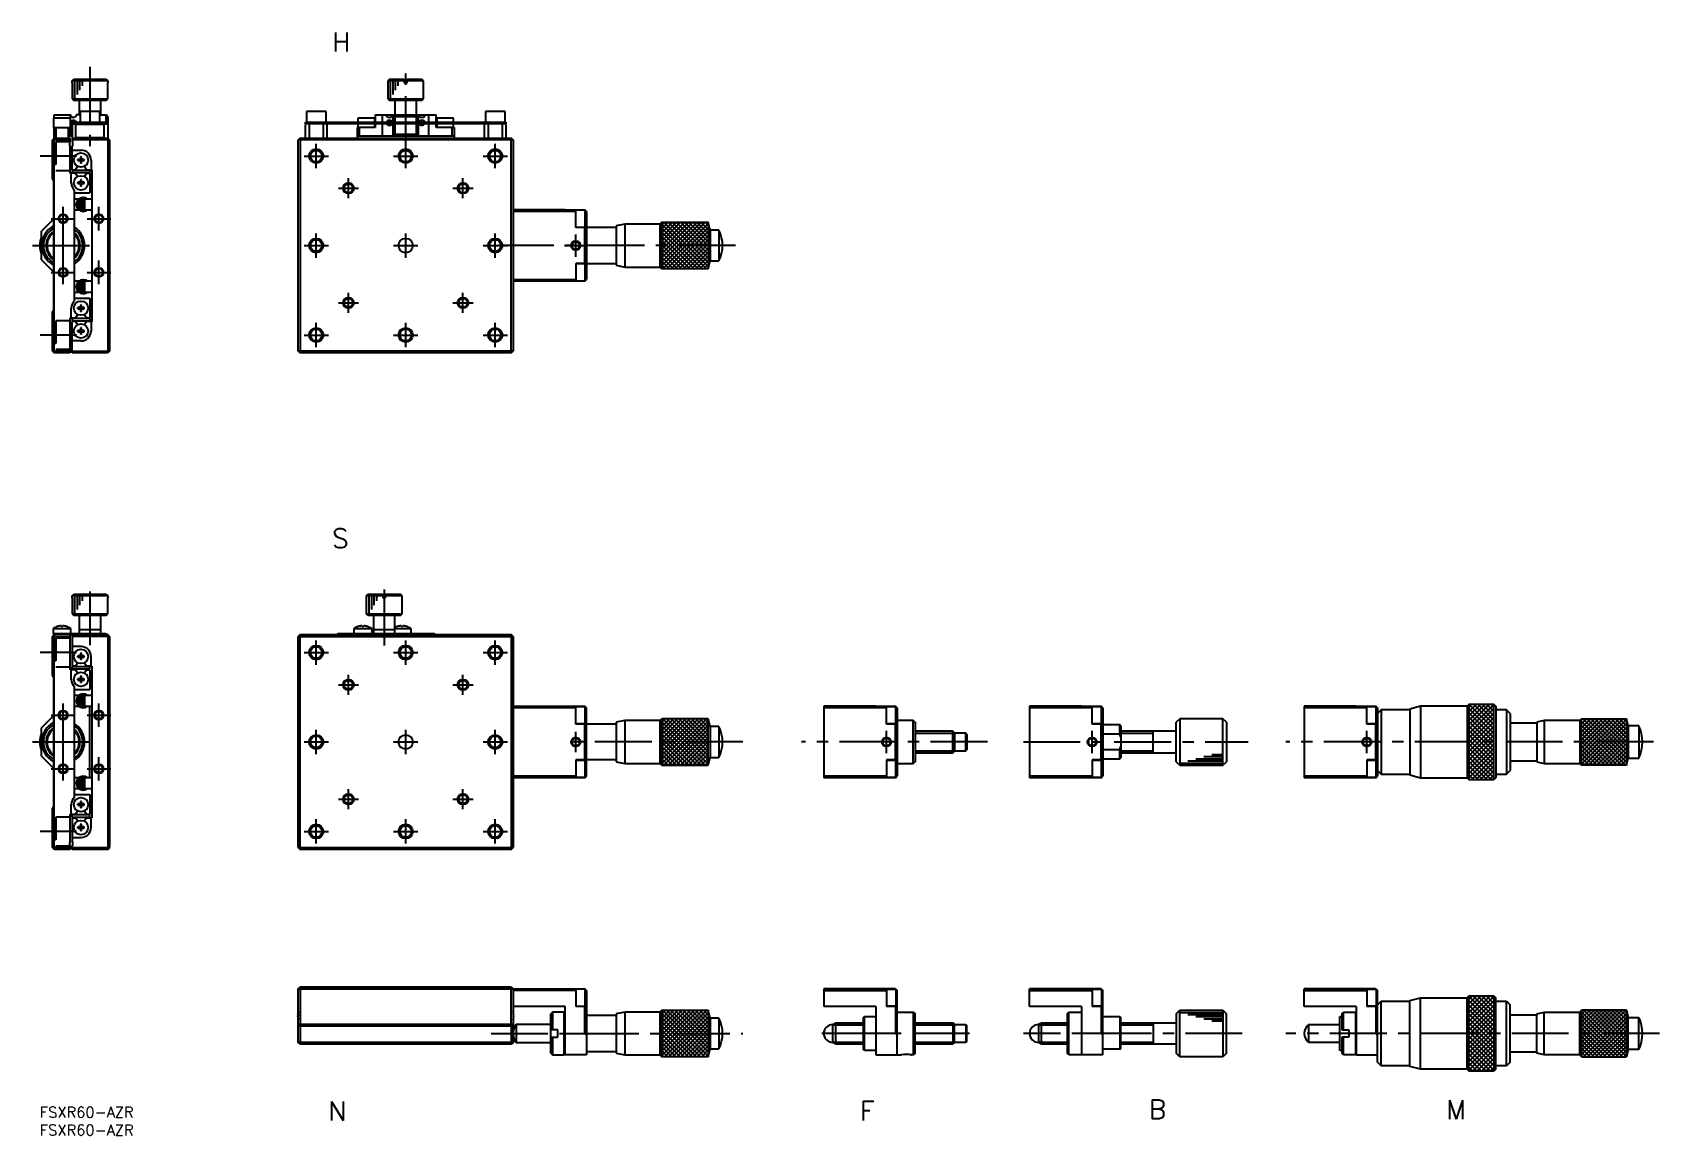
# Model space of a CAD drawing. Extents: x -2 to 452, y -8 to 300.
import ezdxf

# ---------------------------------------------------------------- set-up
doc = ezdxf.new("R2010")
doc.units = 0
doc.header["$LTSCALE"] = 0.5
doc.linetypes.add('CENTER', pattern=[50.8, 31.75, -6.35, 6.35, -6.35])
doc.linetypes.add('DASHED', pattern=[19.05, 12.7, -6.35])
for name, color, linetype in [('MSM_CENTER', 1, 'CENTER'), ('MSM_CONTINUOUS', 7, 'CONTINUOUS'), ('MSM_DASHED', 4, 'DASHED'), ('MSM_NARROW', 5, 'CONTINUOUS'), ('MSM_PART_NUMBER', 7, 'CONTINUOUS')]:
    doc.layers.add(name, color=color, linetype=linetype)
doc.styles.get("Standard").update_dxf_attribs({"font": 'txt.shx', "height": 3, "bigfont": 'bigfont.shx'})

msp = doc.modelspace()

# ---------------------------------------------------------------- texts
at = {"layer": 'MSM_PART_NUMBER'}
for s, p in [('H', (81.65, 294.86)), ('S', (81.65, 156.18)), ('N', (80.61, -3.81)), ('F', (229.12, -3.79)), ('B', (309.78, -3.37)), ('M', (392.87, -3.48))]:
    msp.add_text(s, height=5.33, dxfattribs=at).set_placement(p)

# ---------------------------------------------------------------- blocks, each defined once
blk = doc.blocks.new('*U4')
at = {"layer": 'MSM_PART_NUMBER'}
blk.add_text('FSXR60-AZR', height=3, dxfattribs=at).set_placement((0, -3))
blk = doc.blocks.new('*U5')
at = {"layer": 'MSM_PART_NUMBER'}
blk.add_text('FSXR60-AZR', height=3, dxfattribs=at).set_placement((0, -8))

# ---------------------------------------------------------------- linework, layer by layer
at = {"layer": 'MSM_CENTER'}
for p, q in [((102.21, 266.5), (102.21, 291.17)), ((14, 290.62), (14, 266.55)), ((77.21, 262.27), (77.21, 269.07)), ((102.21, 262.27), (102.21, 269.07)), ((127.21, 262.27), (127.21, 269.07)), ((10.23, 265.67), (0.1, 265.67)), ((73.81, 265.67), (80.61, 265.67)), ((98.81, 265.67), (105.61, 265.67)), ((123.81, 265.67), (130.61, 265.67)), ((86.21, 253.87), (86.21, 259.47)), ((118.21, 253.87), (118.21, 259.47)), ((83.41, 256.67), (89.01, 256.67)), ((115.41, 256.67), (121.01, 256.67)), ((6.5, 244.87), (6.5, 251.47)), ((16.5, 244.87), (16.5, 251.47)), ((3.2, 248.17), (9.8, 248.17)), ((6.5, 232.13), (6.5, 249.2)), ((13.2, 248.17), (19.8, 248.17)), ((77.21, 237.27), (77.21, 244.07)), ((102.21, 237.27), (102.21, 244.07)), ((127.21, 237.27), (127.21, 244.07)), ((149.71, 237.53), (149.71, 243.8)), ((-2.03, 240.67), (15.03, 240.67)), ((6.5, 229.87), (6.5, 236.47)), ((16.5, 229.87), (16.5, 236.47)), ((73.81, 240.67), (80.61, 240.67)), ((98.81, 240.67), (105.61, 240.67)), ((123.81, 240.67), (130.61, 240.67)), ((194.35, 240.67), (128.08, 240.67)), ((146.58, 240.67), (152.85, 240.67)), ((3.2, 233.17), (9.8, 233.17)), ((13.2, 233.17), (19.8, 233.17)), ((86.21, 221.87), (86.21, 227.47)), ((118.21, 221.87), (118.21, 227.47)), ((83.41, 224.67), (89.01, 224.67)), ((115.41, 224.67), (121.01, 224.67)), ((77.21, 212.27), (77.21, 219.07)), ((102.21, 212.27), (102.21, 219.07)), ((127.21, 212.27), (127.21, 219.07)), ((10.23, 215.67), (0.1, 215.67)), ((73.81, 215.67), (80.61, 215.67)), ((98.81, 215.67), (105.61, 215.67)), ((123.81, 215.67), (130.61, 215.67)), ((14, 144.04), (14, 128.97)), ((96.21, 144.59), (96.21, 128.92)), ((77.21, 123.55), (77.21, 130.35)), ((102.21, 123.55), (102.21, 130.35)), ((127.21, 123.55), (127.21, 130.35)), ((10.23, 126.95), (0.1, 126.95)), ((73.81, 126.95), (80.61, 126.95)), ((98.81, 126.95), (105.61, 126.95)), ((123.81, 126.95), (130.61, 126.95)), ((86.21, 115.15), (86.21, 120.75)), ((118.21, 115.15), (118.21, 120.75)), ((83.41, 117.95), (89.01, 117.95)), ((115.41, 117.95), (121.01, 117.95)), ((3.2, 109.45), (9.8, 109.45)), ((6.5, 106.15), (6.5, 112.75)), ((6.5, 93.42), (6.5, 110.49)), ((13.2, 109.45), (19.8, 109.45)), ((16.5, 106.15), (16.5, 112.75)), ((77.21, 98.55), (77.21, 105.35)), ((102.21, 98.55), (102.21, 105.35)), ((127.21, 98.55), (127.21, 105.35)), ((149.71, 99.12), (149.71, 104.79)), ((236.49, 98.82), (236.49, 105.09)), ((293.97, 98.82), (293.97, 105.09)), ((370.69, 98.82), (370.69, 105.09)), ((-2.03, 101.95), (15.03, 101.95)), ((73.81, 101.95), (80.61, 101.95)), ((98.81, 101.95), (105.61, 101.95)), ((123.81, 101.95), (130.61, 101.95)), ((196.35, 101.95), (146.08, 101.95)), ((264.69, 101.95), (212.75, 101.95)), ((274.74, 101.95), (337.57, 101.95)), ((450.77, 101.95), (348.1, 101.95)), ((6.5, 91.15), (6.5, 97.75)), ((16.5, 91.15), (16.5, 97.75)), ((3.2, 94.45), (9.8, 94.45)), ((13.2, 94.45), (19.8, 94.45)), ((86.21, 83.15), (86.21, 88.75)), ((118.21, 83.15), (118.21, 88.75)), ((83.41, 85.95), (89.01, 85.95)), ((115.41, 85.95), (121.01, 85.95)), ((77.21, 73.55), (77.21, 80.35)), ((102.21, 73.55), (102.21, 80.35)), ((127.21, 73.55), (127.21, 80.35)), ((10.23, 76.95), (0.1, 76.95)), ((73.81, 76.95), (80.61, 76.95)), ((98.81, 76.95), (105.61, 76.95)), ((123.81, 76.95), (130.61, 76.95)), ((126.08, 20.5), (196.35, 20.5)), ((259.69, 20.5), (217.75, 20.5)), ((335.9, 20.5), (274.74, 20.5)), ((452.44, 20.5), (348.1, 20.5))]:
    msp.add_line(p, q, dxfattribs=at)
at = {"layer": 'MSM_CONTINUOUS'}
for p, q in [((9.02, 286.67), (9.52, 287.17)), ((9.02, 286.17), (9.02, 286.67)), ((18.98, 286.67), (9.02, 286.67)), ((9.52, 287.17), (18.48, 287.17)), ((18.48, 287.17), (18.98, 286.67)), ((18.98, 286.67), (18.98, 286.17)), ((97.71, 287.17), (97.21, 286.67)), ((97.21, 286.67), (97.21, 281.67)), ((101.81, 286.67), (97.21, 286.67)), ((97.71, 287.17), (101.81, 287.17)), ((101.81, 287.17), (101.81, 286.17)), ((102.61, 286.17), (102.61, 287.17)), ((102.61, 287.17), (106.71, 287.17)), ((107.21, 286.67), (102.61, 286.67)), ((107.21, 286.67), (106.71, 287.17)), ((107.21, 281.67), (107.21, 286.67)), ((9, 286.17), (9, 281.67)), ((9, 286.17), (9.02, 286.17)), ((18.98, 286.17), (19, 286.17)), ((19, 281.67), (19, 286.17)), ((101.81, 286.17), (102.61, 286.17)), ((9, 281.67), (19, 281.67)), ((9, 281.67), (9.5, 281.17)), ((18.5, 281.17), (9.5, 281.17)), ((11, 281.17), (11, 277.17)), ((16.75, 278.17), (11.25, 278.17)), ((11.25, 278.17), (11.25, 275.17)), ((16.75, 275.17), (16.75, 278.17)), ((17, 277.17), (17, 281.17)), ((18.5, 281.17), (19, 281.67)), ((79.96, 278.17), (74.46, 278.17)), ((74.46, 278.17), (74.46, 275.17)), ((79.96, 275.17), (79.96, 278.17)), ((97.21, 281.67), (107.21, 281.67)), ((97.21, 281.67), (97.71, 281.17)), ((106.71, 281.17), (97.71, 281.17)), ((99.21, 281.17), (99.21, 277.17)), ((105.21, 277.17), (105.21, 281.17)), ((106.71, 281.17), (107.21, 281.67)), ((129.96, 278.17), (124.46, 278.17)), ((124.46, 278.17), (124.46, 275.17)), ((129.96, 275.17), (129.96, 278.17)), ((8.55, 276.27), (3.85, 276.27)), ((3.85, 276.27), (3.85, 273.67)), ((3.85, 273.67), (8.55, 273.67)), ((4, 277.17), (8.65, 277.17)), ((4, 276.27), (4, 277.17)), ((4, 210.67), (4, 273.67)), ((4.5, 273.67), (4.5, 270.67)), ((8, 270.67), (8, 273.67)), ((8.5, 277.17), (8.5, 276.27)), ((8.5, 273.67), (8.5, 271.27)), ((8.55, 273.67), (8.55, 276.27)), ((8.65, 277.15), (8.65, 277.17)), ((8.65, 277.14), (8.65, 277.15)), ((8.65, 277.13), (8.65, 277.14)), ((8.65, 277.12), (8.65, 277.13)), ((8.65, 277.11), (8.65, 277.12)), ((8.65, 277.09), (8.65, 277.11)), ((8.66, 277.07), (8.65, 277.09)), ((8.65, 275.04), (8.66, 275.06)), ((8.65, 275.03), (8.65, 275.04)), ((8.65, 275.02), (8.65, 275.03)), ((8.65, 275.01), (8.65, 275.02)), ((8.65, 275), (8.65, 275.01)), ((8.65, 274.99), (8.65, 275)), ((8.65, 274.98), (8.65, 274.99)), ((8.65, 274.97), (8.65, 274.98)), ((8.65, 274.96), (8.65, 274.97)), ((8.65, 274.95), (8.65, 274.96)), ((8.65, 274.94), (8.65, 274.95)), ((8.65, 274.93), (8.65, 274.94)), ((8.65, 274.92), (8.65, 274.93)), ((8.65, 274.9), (8.65, 274.92)), ((8.65, 274.89), (8.65, 274.9)), ((8.66, 274.88), (8.65, 274.89)), ((8.66, 277.06), (8.66, 277.07)), ((8.66, 277.05), (8.66, 277.06)), ((8.66, 277.03), (8.66, 277.05)), ((8.66, 277.02), (8.66, 277.03)), ((8.67, 276.99), (8.66, 277.02)), ((8.66, 275.11), (8.67, 275.13)), ((8.66, 275.09), (8.66, 275.11)), ((8.66, 275.08), (8.66, 275.09)), ((8.66, 275.07), (8.66, 275.08)), ((8.66, 275.06), (8.66, 275.07)), ((8.66, 274.86), (8.66, 274.88)), ((8.66, 274.84), (8.66, 274.86)), ((8.66, 274.83), (8.66, 274.84)), ((8.67, 274.81), (8.66, 274.83)), ((8.68, 276.96), (8.67, 276.99)), ((8.67, 275.14), (8.68, 275.17)), ((8.67, 275.13), (8.67, 275.14)), ((8.67, 274.8), (8.67, 274.81)), ((8.67, 274.78), (8.67, 274.8)), ((8.68, 274.76), (8.67, 274.78)), ((8.69, 276.94), (8.68, 276.96)), ((8.68, 275.17), (8.69, 275.2)), ((8.69, 274.73), (8.68, 274.76)), ((8.69, 276.91), (8.69, 276.94)), ((8.7, 276.89), (8.69, 276.91)), ((8.69, 275.22), (8.7, 275.25)), ((8.69, 275.2), (8.69, 275.22)), ((8.7, 274.7), (8.69, 274.73)), ((8.71, 276.87), (8.7, 276.89)), ((8.7, 275.25), (8.71, 275.27)), ((8.71, 274.68), (8.7, 274.7)), ((8.73, 276.83), (8.71, 276.87)), ((8.71, 275.27), (8.72, 275.29)), ((8.72, 274.65), (8.71, 274.68)), ((8.72, 275.29), (8.75, 275.34)), ((8.74, 274.61), (8.72, 274.65)), ((8.75, 276.79), (8.73, 276.83)), ((8.77, 274.57), (8.74, 274.61)), ((8.78, 276.75), (8.75, 276.79)), ((8.75, 275.34), (8.78, 275.39)), ((8.79, 274.53), (8.77, 274.57)), ((8.81, 276.71), (8.78, 276.75)), ((8.78, 275.39), (8.81, 275.43)), ((8.82, 274.49), (8.79, 274.53)), ((8.84, 276.67), (8.81, 276.71)), ((8.81, 275.43), (8.85, 275.47)), ((8.86, 274.44), (8.82, 274.49)), ((8.88, 276.63), (8.84, 276.67)), ((8.85, 275.47), (8.88, 275.51)), ((8.91, 274.4), (8.86, 274.44)), ((8.91, 276.6), (8.88, 276.63)), ((8.88, 275.51), (8.92, 275.54)), ((8.95, 276.56), (8.91, 276.6)), ((8.95, 274.37), (8.91, 274.4)), ((8.92, 275.54), (8.97, 275.58)), ((8.99, 276.54), (8.95, 276.56)), ((9, 274.33), (8.95, 274.37)), ((8.97, 275.58), (9.02, 275.61)), ((9.04, 276.51), (8.99, 276.54)), ((9, 275.17), (9, 269.73)), ((9, 275.17), (19, 275.17)), ((9, 274.67), (19, 274.67)), ((9.02, 275.61), (9.07, 275.64)), ((9.08, 276.49), (9.04, 276.51)), ((9.07, 275.64), (9.11, 275.66)), ((9.13, 276.47), (9.08, 276.49)), ((9.11, 275.66), (9.15, 275.68)), ((9.18, 276.45), (9.13, 276.47)), ((9.15, 275.68), (9.2, 275.69)), ((9.24, 276.43), (9.18, 276.45)), ((9.2, 275.69), (9.25, 275.7)), ((9.28, 276.43), (9.24, 276.43)), ((9.25, 275.7), (9.29, 275.71)), ((9.32, 276.42), (9.28, 276.43)), ((9.29, 275.71), (9.34, 275.71)), ((9.36, 276.42), (9.32, 276.42)), ((9.34, 275.71), (9.39, 275.72)), ((9.41, 276.42), (9.36, 276.42)), ((9.39, 275.72), (9.44, 275.72)), ((9.45, 276.42), (9.41, 276.42)), ((9.44, 275.72), (9.49, 275.71)), ((9.5, 276.42), (9.45, 276.42)), ((9.49, 275.71), (9.54, 275.7)), ((9.55, 276.43), (9.5, 276.42)), ((9.54, 275.7), (9.58, 275.7)), ((9.58, 276.44), (9.55, 276.43)), ((9.61, 276.45), (9.58, 276.44)), ((9.58, 275.7), (9.62, 275.68)), ((9.65, 276.46), (9.61, 276.45)), ((9.62, 275.68), (9.66, 275.67)), ((9.68, 276.47), (9.65, 276.46)), ((9.66, 275.67), (9.69, 275.66)), ((9.72, 276.49), (9.68, 276.47)), ((9.69, 275.66), (9.72, 275.65)), ((9.75, 276.5), (9.72, 276.49)), ((9.72, 275.65), (9.75, 275.63)), ((9.78, 276.52), (9.75, 276.5)), ((9.75, 275.63), (9.78, 275.61)), ((9.81, 276.54), (9.78, 276.52)), ((9.78, 275.61), (9.81, 275.6)), ((10, 274.47), (9.8, 274.67)), ((9.84, 276.56), (9.81, 276.54)), ((9.81, 275.6), (9.83, 275.58)), ((9.83, 275.58), (9.85, 275.56)), ((9.87, 276.58), (9.84, 276.56)), ((9.85, 275.56), (9.88, 275.55)), ((9.9, 276.61), (9.87, 276.58)), ((9.88, 275.55), (9.9, 275.53)), ((9.92, 276.63), (9.9, 276.61)), ((9.9, 275.53), (9.92, 275.51)), ((9.95, 276.66), (9.92, 276.63)), ((9.92, 275.51), (9.94, 275.48)), ((9.94, 275.48), (9.96, 275.46)), ((9.97, 276.68), (9.95, 276.66)), ((9.96, 275.46), (9.98, 275.44)), ((10, 276.71), (9.97, 276.68)), ((9.98, 275.44), (10, 275.41)), ((10.02, 276.74), (10, 276.71)), ((10, 275.41), (10.02, 275.39)), ((18, 274.47), (10, 274.47)), ((10, 274.47), (10, 270.87)), ((10.03, 276.76), (10.02, 276.74)), ((10.02, 275.39), (10.04, 275.36)), ((10.05, 276.79), (10.03, 276.76)), ((10.04, 275.36), (10.06, 275.33)), ((10.06, 276.81), (10.05, 276.79)), ((10.07, 276.84), (10.06, 276.81)), ((10.06, 275.33), (10.07, 275.3)), ((10.09, 276.86), (10.07, 276.84)), ((10.07, 275.3), (10.09, 275.27)), ((10.1, 276.89), (10.09, 276.86)), ((10.09, 275.27), (10.1, 275.24)), ((10.11, 276.91), (10.1, 276.89)), ((10.1, 275.24), (10.11, 275.22)), ((10.12, 276.94), (10.11, 276.91)), ((10.11, 275.22), (10.12, 275.19)), ((10.13, 277), (10.12, 276.97)), ((10.12, 276.97), (10.12, 276.94)), ((10.12, 275.19), (10.12, 275.17)), ((10.14, 277.03), (10.13, 277)), ((10.15, 277.08), (10.14, 277.05)), ((10.14, 277.05), (10.14, 277.03)), ((11.25, 277.17), (10.15, 277.17)), ((10.15, 277.17), (10.15, 277.14)), ((10.15, 277.14), (10.15, 277.11)), ((10.15, 277.11), (10.15, 277.08)), ((11, 275.17), (11, 274.67)), ((16.75, 277.17), (18.5, 277.17)), ((17, 274.67), (17, 275.17)), ((18.2, 274.67), (18, 274.47)), ((18, 270.87), (18, 274.47)), ((18.5, 275.17), (18.5, 277.17)), ((19, 276.67), (18.5, 277.17)), ((19, 276.67), (19, 210.67)), ((74.21, 274.67), (74.21, 275.17)), ((74.21, 275.17), (130.21, 275.17)), ((74.41, 274.67), (74.21, 274.47)), ((130.21, 274.67), (74.21, 274.67)), ((74.21, 270.87), (74.21, 274.47)), ((75.21, 274.67), (75.21, 270.67)), ((76.21, 275.17), (76.21, 274.67)), ((79.21, 270.67), (79.21, 274.67)), ((80.21, 274.47), (80.01, 274.67)), ((80.21, 274.47), (80.21, 270.87)), ((93.71, 273.67), (88.71, 273.67)), ((88.71, 270.67), (88.71, 273.67)), ((93.56, 276.27), (88.86, 276.27)), ((88.86, 276.27), (88.86, 275.17)), ((88.86, 274.67), (88.86, 273.67)), ((89.21, 273.67), (89.21, 271.27)), ((93.56, 275.17), (93.56, 276.27)), ((93.56, 273.67), (93.56, 274.67)), ((93.71, 277.17), (93.71, 275.17)), ((93.71, 277.17), (110.71, 277.17)), ((93.71, 274.67), (93.71, 273.67)), ((95.71, 275.17), (95.71, 277.17)), ((95.71, 271.27), (95.71, 274.67)), ((96.66, 277.12), (96.65, 277.17)), ((96.71, 276.99), (96.66, 277.12)), ((96.82, 276.87), (96.71, 276.99)), ((96.73, 275.17), (96.83, 275.27)), ((96.97, 276.75), (96.82, 276.87)), ((97.53, 275.66), (97.69, 275.7)), ((97.86, 276.42), (97.68, 276.43)), ((97.69, 275.7), (97.84, 275.72)), ((97.86, 274.22), (97.69, 274.23)), ((97.84, 275.72), (97.86, 275.72)), ((97.91, 276.42), (97.86, 276.42)), ((97.86, 276.42), (97.86, 276.42)), ((97.86, 275.72), (97.89, 275.72)), ((97.89, 274.22), (97.86, 274.22)), ((97.89, 275.72), (97.94, 275.71)), ((97.92, 274.22), (97.89, 274.22)), ((97.95, 276.42), (97.91, 276.42)), ((97.96, 274.22), (97.92, 274.22)), ((97.94, 275.71), (97.98, 275.7)), ((97.99, 276.43), (97.95, 276.42)), ((97.99, 274.23), (97.96, 274.22)), ((97.98, 275.7), (98.02, 275.7)), ((98.02, 276.44), (97.99, 276.43)), ((98.02, 274.24), (97.99, 274.23)), ((98.05, 276.45), (98.02, 276.44)), ((98.02, 275.7), (98.05, 275.68)), ((98.05, 274.25), (98.02, 274.24)), ((98.07, 276.46), (98.05, 276.45)), ((98.05, 275.68), (98.08, 275.67)), ((98.08, 274.26), (98.05, 274.25)), ((98.1, 276.47), (98.07, 276.46)), ((98.08, 275.67), (98.1, 275.66)), ((98.1, 274.27), (98.08, 274.26)), ((98.12, 276.49), (98.1, 276.47)), ((98.1, 275.66), (98.13, 275.65)), ((98.13, 274.29), (98.1, 274.27)), ((98.15, 276.5), (98.12, 276.49)), ((98.13, 275.65), (98.15, 275.63)), ((98.15, 274.31), (98.13, 274.29)), ((98.17, 276.52), (98.15, 276.5)), ((98.15, 275.63), (98.17, 275.61)), ((98.18, 274.33), (98.15, 274.31)), ((98.19, 276.54), (98.17, 276.52)), ((98.17, 275.61), (98.19, 275.6)), ((98.2, 274.34), (98.18, 274.33)), ((98.21, 276.56), (98.19, 276.54)), ((98.19, 275.6), (98.2, 275.58)), ((98.2, 275.58), (98.22, 275.56)), ((98.22, 274.37), (98.2, 274.34)), ((98.23, 276.58), (98.21, 276.56)), ((98.22, 275.56), (98.24, 275.55)), ((98.24, 274.39), (98.22, 274.37)), ((98.25, 276.61), (98.23, 276.58)), ((98.24, 275.55), (98.25, 275.53)), ((98.25, 274.41), (98.24, 274.39)), ((98.27, 276.63), (98.25, 276.61)), ((98.25, 275.53), (98.26, 275.51)), ((98.27, 274.44), (98.25, 274.41)), ((98.26, 275.51), (98.28, 275.48)), ((98.28, 276.66), (98.27, 276.63)), ((98.29, 274.47), (98.27, 274.44)), ((98.3, 276.68), (98.28, 276.66)), ((98.28, 275.48), (98.29, 275.46)), ((98.29, 275.46), (98.3, 275.44)), ((98.3, 274.49), (98.29, 274.47)), ((98.31, 276.71), (98.3, 276.68)), ((98.3, 275.44), (98.31, 275.41)), ((98.31, 274.51), (98.3, 274.49)), ((98.32, 276.74), (98.31, 276.71)), ((98.31, 275.41), (98.32, 275.39)), ((98.32, 274.54), (98.31, 274.51)), ((98.33, 276.76), (98.32, 276.74)), ((98.32, 275.39), (98.33, 275.36)), ((98.33, 274.56), (98.32, 274.54)), ((98.34, 276.79), (98.33, 276.76)), ((98.33, 275.36), (98.34, 275.33)), ((98.34, 274.59), (98.33, 274.56)), ((98.35, 276.81), (98.34, 276.79)), ((98.34, 275.33), (98.35, 275.3)), ((98.35, 274.61), (98.34, 274.59)), ((98.36, 276.86), (98.35, 276.84)), ((98.35, 276.84), (98.35, 276.81)), ((98.35, 275.3), (98.36, 275.27)), ((98.36, 274.67), (98.35, 274.64)), ((98.35, 274.64), (98.35, 274.61)), ((98.37, 276.91), (98.36, 276.89)), ((98.36, 276.89), (98.36, 276.86)), ((98.36, 275.27), (98.37, 275.24)), ((98.38, 276.97), (98.37, 276.94)), ((98.37, 276.94), (98.37, 276.91)), ((98.37, 275.24), (98.37, 275.22)), ((98.37, 275.22), (98.37, 275.19)), ((98.37, 275.19), (98.38, 275.17)), ((98.39, 277.03), (98.38, 277)), ((98.38, 277), (98.38, 276.97)), ((98.39, 277.17), (98.39, 277.14)), ((98.39, 277.14), (98.39, 277.11)), ((98.39, 277.11), (98.39, 277.08)), ((98.39, 277.08), (98.39, 277.05)), ((98.39, 277.05), (98.39, 277.03)), ((98.71, 275.17), (98.71, 277.17)), ((99.21, 276.67), (98.71, 277.17)), ((98.71, 271.27), (98.71, 274.67)), ((99.21, 276.67), (99.21, 275.17)), ((105.21, 276.67), (99.21, 276.67)), ((99.21, 274.67), (99.21, 271.77)), ((105.71, 277.17), (105.21, 276.67)), ((105.21, 275.17), (105.21, 276.67)), ((105.21, 271.77), (105.21, 274.67)), ((105.71, 277.17), (105.71, 275.17)), ((105.71, 274.67), (105.71, 271.27)), ((106.03, 277.13), (106.03, 277.17)), ((106.04, 277.1), (106.03, 277.13)), ((106.04, 277.06), (106.04, 277.1)), ((106.04, 277.03), (106.04, 277.06)), ((106.04, 277), (106.04, 277.03)), ((106.05, 276.97), (106.04, 277)), ((106.05, 276.94), (106.05, 276.97)), ((106.06, 276.91), (106.05, 276.94)), ((106.05, 275.19), (106.06, 275.22)), ((106.05, 275.17), (106.05, 275.19)), ((106.06, 276.88), (106.06, 276.91)), ((106.07, 276.85), (106.06, 276.88)), ((106.06, 275.25), (106.07, 275.28)), ((106.06, 275.22), (106.06, 275.25)), ((106.08, 276.82), (106.07, 276.85)), ((106.07, 275.28), (106.08, 275.3)), ((106.07, 274.63), (106.07, 274.67)), ((106.08, 274.6), (106.07, 274.63)), ((106.09, 276.8), (106.08, 276.82)), ((106.08, 275.33), (106.09, 275.35)), ((106.08, 275.3), (106.08, 275.33)), ((106.09, 274.57), (106.08, 274.6)), ((106.1, 276.77), (106.09, 276.8)), ((106.09, 275.35), (106.1, 275.38)), ((106.1, 274.54), (106.09, 274.57)), ((106.11, 276.74), (106.1, 276.77)), ((106.1, 275.38), (106.11, 275.4)), ((106.12, 274.51), (106.1, 274.54)), ((106.12, 276.71), (106.11, 276.74)), ((106.11, 275.4), (106.12, 275.42)), ((106.13, 276.68), (106.12, 276.71)), ((106.12, 275.42), (106.13, 275.45)), ((106.13, 274.49), (106.12, 274.51)), ((106.15, 276.65), (106.13, 276.68)), ((106.13, 275.45), (106.14, 275.47)), ((106.14, 274.46), (106.13, 274.49)), ((106.14, 275.47), (106.16, 275.49)), ((106.16, 274.44), (106.14, 274.46)), ((106.16, 276.63), (106.15, 276.65)), ((106.18, 276.61), (106.16, 276.63)), ((106.16, 275.49), (106.17, 275.52)), ((106.17, 274.41), (106.16, 274.44)), ((106.17, 275.52), (106.19, 275.54)), ((106.19, 274.39), (106.17, 274.41)), ((106.19, 276.59), (106.18, 276.61)), ((106.21, 276.57), (106.19, 276.59)), ((106.19, 275.54), (106.21, 275.57)), ((106.2, 274.37), (106.19, 274.39)), ((106.22, 274.35), (106.2, 274.37)), ((106.23, 276.55), (106.21, 276.57)), ((106.21, 275.57), (106.23, 275.59)), ((106.24, 274.34), (106.22, 274.35)), ((106.24, 276.53), (106.23, 276.55)), ((106.23, 275.59), (106.25, 275.61)), ((106.26, 276.51), (106.24, 276.53)), ((106.26, 274.32), (106.24, 274.34)), ((106.25, 275.61), (106.27, 275.63)), ((106.29, 276.49), (106.26, 276.51)), ((106.28, 274.3), (106.26, 274.32)), ((106.27, 275.63), (106.29, 275.64)), ((106.31, 274.28), (106.28, 274.3)), ((106.32, 276.48), (106.29, 276.49)), ((106.29, 275.64), (106.32, 275.66)), ((106.34, 274.27), (106.31, 274.28)), ((106.34, 276.46), (106.32, 276.48)), ((106.32, 275.66), (106.34, 275.67)), ((106.38, 276.45), (106.34, 276.46)), ((106.34, 275.67), (106.37, 275.68)), ((106.36, 274.25), (106.34, 274.27)), ((106.39, 274.24), (106.36, 274.25)), ((106.37, 275.68), (106.4, 275.69)), ((106.42, 276.44), (106.38, 276.45)), ((106.42, 274.24), (106.39, 274.24)), ((106.4, 275.69), (106.43, 275.7)), ((106.45, 276.43), (106.42, 276.44)), ((106.45, 274.23), (106.42, 274.24)), ((106.43, 275.7), (106.47, 275.71)), ((106.49, 276.42), (106.45, 276.43)), ((106.49, 274.22), (106.45, 274.23)), ((106.47, 275.71), (106.51, 275.71)), ((106.53, 276.42), (106.49, 276.42)), ((106.53, 274.22), (106.49, 274.22)), ((106.51, 275.71), (106.55, 275.72)), ((106.57, 276.42), (106.53, 276.42)), ((106.57, 274.22), (106.53, 274.22)), ((106.55, 275.72), (106.57, 275.72)), ((106.67, 276.42), (106.57, 276.42)), ((106.57, 275.72), (106.73, 275.7)), ((106.61, 274.22), (106.57, 274.22)), ((106.57, 274.22), (106.57, 274.22)), ((106.75, 274.24), (106.61, 274.22)), ((106.81, 276.45), (106.67, 276.42)), ((106.94, 274.29), (106.75, 274.24)), ((107.44, 275.4), (107.59, 275.28)), ((107.6, 274.67), (107.49, 274.57)), ((107.59, 275.28), (107.69, 275.18)), ((107.74, 277.03), (107.64, 276.9)), ((107.69, 275.18), (107.7, 275.17)), ((107.78, 277.17), (107.74, 277.03)), ((108.71, 275.17), (108.71, 277.17)), ((108.71, 271.27), (108.71, 274.67)), ((110.71, 275.17), (110.71, 277.17)), ((110.71, 273.67), (110.71, 274.67)), ((115.71, 273.67), (110.71, 273.67)), ((115.56, 276.27), (110.86, 276.27)), ((110.86, 276.27), (110.86, 275.17)), ((110.86, 274.67), (110.86, 273.67)), ((115.21, 271.27), (115.21, 273.67)), ((115.56, 275.17), (115.56, 276.27)), ((115.56, 273.67), (115.56, 274.67)), ((115.71, 273.67), (115.71, 270.67)), ((124.41, 274.67), (124.21, 274.47)), ((124.21, 270.87), (124.21, 274.47)), ((125.21, 274.67), (125.21, 270.67)), ((128.21, 274.67), (128.21, 275.17)), ((129.21, 270.67), (129.21, 274.67)), ((130.21, 274.47), (130.01, 274.67)), ((130.21, 275.17), (130.21, 274.67)), ((130.21, 274.47), (130.21, 270.87)), ((4, 270.67), (3.5, 270.17)), ((8.5, 270.17), (3.5, 270.17)), ((3.5, 259.17), (3.5, 270.17)), ((4, 270.67), (8.5, 270.67)), ((9, 271.27), (8, 271.27)), ((8.5, 269.73), (8.5, 270.67)), ((8.5, 260.87), (8.5, 268.41)), ((9, 270.67), (19, 270.67)), ((19.5, 270.17), (9, 270.17)), ((9, 261.87), (9, 268.41)), ((9.8, 270.67), (10, 270.87)), ((10, 270.87), (18, 270.87)), ((18, 270.87), (18.2, 270.67)), ((19.5, 270.17), (19, 270.67)), ((19.5, 270.17), (19.5, 211.17)), ((72.71, 270.67), (72.21, 270.17)), ((72.21, 211.17), (72.21, 270.17)), ((132.21, 270.17), (72.21, 270.17)), ((72.71, 270.67), (72.71, 210.67)), ((72.71, 270.67), (131.71, 270.67)), ((74.21, 270.87), (74.41, 270.67)), ((80.01, 270.67), (80.21, 270.87)), ((115.71, 271.27), (88.71, 271.27)), ((98.71, 271.27), (99.21, 271.77)), ((99.21, 271.77), (105.21, 271.77)), ((105.21, 271.77), (105.71, 271.27)), ((124.21, 270.87), (124.41, 270.67)), ((130.01, 270.67), (130.21, 270.87)), ((132.21, 270.17), (131.71, 270.67)), ((131.71, 210.67), (131.71, 270.67)), ((132.21, 270.17), (132.21, 211.17)), ((9, 267.32), (11.55, 267.32)), ((11.32, 264.75), (10.61, 264.75)), ((10.61, 264.39), (10.61, 264.75)), ((10.61, 264.39), (11.32, 264.39)), ((11.32, 265.45), (11.32, 264.75)), ((11.68, 265.45), (11.32, 265.45)), ((11.33, 264.74), (11.32, 264.75)), ((11.33, 264.4), (11.32, 264.39)), ((11.32, 264.39), (11.32, 263.68)), ((11.68, 263.68), (11.32, 263.68)), ((11.33, 264.74), (11.33, 264.4)), ((11.67, 264.74), (11.33, 264.74)), ((11.33, 264.4), (11.67, 264.4)), ((11.67, 264.74), (11.68, 264.75)), ((11.67, 264.4), (11.67, 264.74)), ((11.67, 264.4), (11.68, 264.39)), ((11.68, 264.75), (11.68, 265.45)), ((12.39, 264.75), (11.68, 264.75)), ((11.68, 263.68), (11.68, 264.39)), ((11.68, 264.39), (12.39, 264.39)), ((12.39, 264.39), (12.39, 264.75)), ((14.3, 264.57), (14.3, 261.87)), ((3.5, 259.17), (3.85, 258.82)), ((9.95, 260.87), (8.5, 260.87)), ((8.75, 258.17), (8.75, 260.87)), ((9, 261.87), (9.95, 261.87)), ((14, 261.67), (9, 261.67)), ((9, 261.67), (9, 261.07)), ((9, 261.07), (14, 261.07)), ((9.95, 261.87), (10.1, 262.13)), ((10.1, 260.61), (9.95, 260.87)), ((11.32, 259.05), (11.32, 258.35)), ((11.68, 259.05), (11.32, 259.05)), ((11.68, 258.35), (11.68, 259.05)), ((12.9, 262.13), (13.05, 261.87)), ((13.05, 260.87), (12.9, 260.61)), ((13.05, 261.87), (14.5, 261.87)), ((13.05, 260.87), (14, 260.87)), ((14, 261.67), (14, 261.07)), ((14, 260.87), (14, 255.37)), ((14.5, 261.87), (14.5, 219.47)), ((3.85, 258.82), (3.85, 222.52)), ((9.7, 225.25), (9.7, 256.09)), ((9.7, 255.37), (14, 255.37)), ((11.32, 258.35), (10.61, 258.35)), ((10.61, 257.99), (10.61, 258.35)), ((10.61, 257.99), (11.32, 257.99)), ((11.33, 258.34), (11.32, 258.35)), ((11.33, 258), (11.32, 257.99)), ((11.32, 257.99), (11.32, 257.28)), ((11.68, 257.28), (11.32, 257.28)), ((11.33, 258.34), (11.33, 258)), ((11.67, 258.34), (11.33, 258.34)), ((11.33, 258), (11.67, 258)), ((11.67, 258.34), (11.68, 258.35)), ((11.67, 258), (11.67, 258.34)), ((11.67, 258), (11.68, 257.99)), ((12.39, 258.35), (11.68, 258.35)), ((11.68, 257.28), (11.68, 257.99)), ((11.68, 257.99), (12.39, 257.99)), ((12.39, 257.99), (12.39, 258.35)), ((10.86, 253.67), (9.7, 253.67)), ((9.7, 250.67), (10.86, 250.67)), ((10.5, 253.09), (11, 253.62)), ((10.5, 251.25), (10.5, 253.09)), ((11, 250.72), (10.5, 251.25)), ((10.86, 253.67), (10.86, 253.67)), ((10.86, 253.67), (10.86, 253.67)), ((11, 253.67), (11, 250.67)), ((11.5, 253.67), (11, 253.67)), ((11, 250.67), (11.5, 250.67)), ((11.5, 253.6), (11.9, 253.71)), ((11.5, 250.67), (11.5, 253.67)), ((11.9, 253.17), (11.5, 253.17)), ((11.5, 251.17), (11.9, 251.17)), ((11.9, 250.62), (11.5, 250.73)), ((11.69, 253.67), (11.69, 253.67)), ((11.69, 253.67), (11.69, 253.67)), ((11.7, 253.67), (11.69, 253.67)), ((11.69, 250.67), (11.7, 250.67)), ((11.69, 250.67), (11.69, 250.67)), ((11.69, 250.67), (11.69, 250.67)), ((11.69, 250.67), (11.69, 250.67)), ((11.69, 250.67), (11.69, 250.67)), ((11.7, 253.17), (11.7, 253.67)), ((11.7, 250.67), (11.7, 251.17)), ((11.9, 253.92), (11.9, 250.42)), ((12.59, 254.01), (12.13, 254.11)), ((12.3, 253.94), (12.29, 253.94)), ((12.29, 250.42), (12.29, 253.92)), ((12.29, 253.32), (12.31, 253.4)), ((12.5, 253.17), (12.29, 253.17)), ((12.29, 251.17), (12.5, 251.17)), ((12.33, 253.96), (12.3, 253.94)), ((12.5, 250.73), (12.3, 250.98)), ((12.5, 250.66), (12.29, 250.62)), ((12.31, 253.4), (12.5, 253.6)), ((12.36, 253.97), (12.33, 253.96)), ((12.4, 253.98), (12.36, 253.97)), ((12.43, 253.99), (12.4, 253.98)), ((12.46, 254), (12.43, 253.99)), ((12.5, 254), (12.46, 254)), ((12.53, 254.01), (12.5, 254)), ((12.5, 253.67), (12.5, 250.67)), ((14.5, 253.67), (12.5, 253.67)), ((12.51, 250.67), (12.5, 250.66)), ((12.5, 250.67), (14.5, 250.67)), ((12.57, 254.01), (12.53, 254.01)), ((12.6, 254.01), (12.57, 254.01)), ((12.63, 254.01), (12.6, 254.01)), ((12.67, 254.01), (12.63, 254.01)), ((12.7, 254), (12.67, 254.01)), ((12.74, 254), (12.7, 254)), ((12.77, 253.99), (12.74, 254)), ((12.8, 253.98), (12.77, 253.99)), ((12.87, 253.95), (12.78, 253.67)), ((12.83, 253.97), (12.8, 253.98)), ((12.87, 253.95), (12.83, 253.97)), ((13.34, 253.67), (12.87, 253.95)), ((146.71, 250.67), (132.21, 250.67)), ((149.71, 250.17), (132.21, 250.17)), ((146.71, 250.67), (152.21, 250.67)), ((149.71, 245.67), (149.71, 250.67)), ((152.31, 250.52), (149.71, 250.52)), ((152.71, 250.17), (152.21, 250.67)), ((152.31, 245.82), (152.31, 250.52)), ((152.71, 250.17), (152.71, 231.17)), ((3.85, 248.02), (0.5, 244.67)), ((149.71, 245.82), (152.31, 245.82)), ((152.71, 245.67), (149.71, 245.67)), ((152.21, 235.67), (152.21, 245.67)), ((152.71, 248.17), (152.31, 248.17)), ((160.96, 245.67), (152.71, 245.67)), ((163.46, 246.67), (160.96, 246.17)), ((160.96, 246.17), (160.96, 235.17)), ((163.46, 246.67), (163.46, 234.67)), ((173.21, 246.67), (163.46, 246.67)), ((173.71, 247.17), (173.21, 246.67)), ((173.21, 246.67), (173.21, 234.67)), ((173.71, 234.17), (173.71, 247.17)), ((173.71, 247.17), (186.71, 247.17)), ((187.3, 244.97), (186.71, 247.17)), ((186.71, 247.17), (186.71, 234.17)), ((0.5, 236.67), (0.5, 244.67)), ((187.3, 244.97), (187.3, 236.37)), ((189.71, 244.97), (187.3, 244.97)), ((189.71, 244.97), (189.71, 236.37)), ((0.5, 236.67), (3.85, 233.32)), ((186.71, 234.17), (187.3, 236.37)), ((187.3, 236.37), (189.71, 236.37)), ((152.71, 235.67), (149.71, 235.67)), ((149.71, 235.67), (149.71, 230.67)), ((152.31, 235.52), (149.71, 235.52)), ((152.31, 230.82), (152.31, 235.52)), ((152.71, 233.17), (152.31, 233.17)), ((152.71, 235.67), (160.96, 235.67)), ((160.96, 235.17), (163.46, 234.67)), ((163.46, 234.67), (173.21, 234.67)), ((173.21, 234.67), (173.71, 234.17)), ((186.71, 234.17), (173.71, 234.17)), ((10.86, 230.67), (9.7, 230.67)), ((9.7, 227.67), (10.86, 227.67)), ((10.5, 230.09), (11, 230.62)), ((10.5, 228.25), (10.5, 230.09)), ((11, 227.72), (10.5, 228.25)), ((10.86, 230.67), (10.86, 230.67)), ((10.86, 230.67), (10.86, 230.67)), ((11, 230.67), (11, 227.67)), ((11.5, 230.67), (11, 230.67)), ((11, 227.67), (11.5, 227.67)), ((11.5, 230.6), (11.9, 230.71)), ((11.5, 227.67), (11.5, 230.67)), ((11.9, 230.17), (11.5, 230.17)), ((11.5, 228.17), (11.9, 228.17)), ((11.9, 227.62), (11.5, 227.73)), ((11.69, 230.67), (11.69, 230.67)), ((11.69, 230.67), (11.69, 230.67)), ((11.7, 230.67), (11.69, 230.67)), ((11.69, 227.67), (11.7, 227.67)), ((11.69, 227.67), (11.69, 227.67)), ((11.69, 227.67), (11.69, 227.67)), ((11.69, 227.67), (11.69, 227.67)), ((11.69, 227.67), (11.69, 227.67)), ((11.7, 230.17), (11.7, 230.67)), ((11.7, 227.67), (11.7, 228.17)), ((11.9, 230.92), (11.9, 227.42)), ((12.59, 231.01), (12.13, 231.11)), ((12.3, 230.94), (12.29, 230.94)), ((12.29, 227.42), (12.29, 230.92)), ((12.29, 230.32), (12.31, 230.4)), ((12.5, 230.17), (12.29, 230.17)), ((12.29, 228.17), (12.5, 228.17)), ((12.33, 230.96), (12.3, 230.94)), ((12.5, 227.73), (12.3, 227.98)), ((12.5, 227.66), (12.29, 227.62)), ((12.31, 230.4), (12.5, 230.6)), ((12.36, 230.97), (12.33, 230.96)), ((12.4, 230.98), (12.36, 230.97)), ((12.43, 230.99), (12.4, 230.98)), ((12.46, 231), (12.43, 230.99)), ((12.5, 231), (12.46, 231)), ((12.53, 231.01), (12.5, 231)), ((12.5, 230.67), (12.5, 227.67)), ((14.5, 230.67), (12.5, 230.67)), ((12.51, 227.67), (12.5, 227.66)), ((12.5, 227.67), (14.5, 227.67)), ((12.57, 231.01), (12.53, 231.01)), ((12.6, 231.01), (12.57, 231.01)), ((12.63, 231.01), (12.6, 231.01)), ((12.67, 231.01), (12.63, 231.01)), ((12.7, 231), (12.67, 231.01)), ((12.74, 231), (12.7, 231)), ((12.77, 230.99), (12.74, 231)), ((12.8, 230.98), (12.77, 230.99)), ((12.87, 230.95), (12.78, 230.67)), ((12.83, 230.97), (12.8, 230.98)), ((12.87, 230.95), (12.83, 230.97)), ((13.34, 230.67), (12.87, 230.95)), ((132.21, 231.17), (149.71, 231.17)), ((152.21, 230.67), (132.21, 230.67)), ((149.71, 230.82), (152.31, 230.82)), ((152.21, 230.67), (152.71, 231.17)), ((8.75, 220.47), (8.75, 223.17)), ((9.7, 225.97), (14, 225.97)), ((11.32, 223.35), (10.61, 223.35)), ((10.61, 222.99), (10.61, 223.35)), ((10.61, 222.99), (11.32, 222.99)), ((11.32, 224.05), (11.32, 223.35)), ((11.68, 224.05), (11.32, 224.05)), ((11.33, 223.34), (11.32, 223.35)), ((11.33, 223), (11.32, 222.99)), ((11.32, 222.99), (11.32, 222.28)), ((11.33, 223.34), (11.33, 223)), ((11.67, 223.34), (11.33, 223.34)), ((11.33, 223), (11.67, 223)), ((11.67, 223.34), (11.68, 223.35)), ((11.67, 223), (11.67, 223.34)), ((11.67, 223), (11.68, 222.99)), ((11.68, 223.35), (11.68, 224.05)), ((12.39, 223.35), (11.68, 223.35)), ((11.68, 222.28), (11.68, 222.99)), ((11.68, 222.99), (12.39, 222.99)), ((12.39, 222.99), (12.39, 223.35)), ((14, 225.97), (14, 220.47)), ((3.85, 222.52), (3.5, 222.17)), ((3.5, 211.17), (3.5, 222.17)), ((8.5, 220.47), (9.95, 220.47)), ((8.5, 210.67), (8.5, 220.47)), ((14, 220.27), (9, 220.27)), ((9, 220.27), (9, 219.67)), ((9, 219.67), (14, 219.67)), ((9, 210.67), (9, 219.47)), ((9.95, 219.47), (9, 219.47)), ((10.1, 220.73), (9.95, 220.47)), ((9.95, 219.47), (10.1, 219.21)), ((11.68, 222.28), (11.32, 222.28)), ((13.05, 220.47), (12.9, 220.73)), ((12.9, 219.21), (13.05, 219.47)), ((13.05, 220.47), (14, 220.47)), ((14.5, 219.47), (13.05, 219.47)), ((14, 220.27), (14, 219.67)), ((14.3, 219.47), (14.3, 216.77)), ((11.55, 214.02), (9, 214.02)), ((11.32, 216.95), (10.61, 216.95)), ((10.61, 216.59), (10.61, 216.95)), ((10.61, 216.59), (11.32, 216.59)), ((11.32, 217.65), (11.32, 216.95)), ((11.68, 217.65), (11.32, 217.65)), ((11.33, 216.94), (11.32, 216.95)), ((11.33, 216.6), (11.32, 216.59)), ((11.32, 216.59), (11.32, 215.88)), ((11.68, 215.88), (11.32, 215.88)), ((11.33, 216.94), (11.33, 216.6)), ((11.67, 216.94), (11.33, 216.94)), ((11.33, 216.6), (11.67, 216.6)), ((11.67, 216.94), (11.68, 216.95)), ((11.67, 216.6), (11.67, 216.94)), ((11.67, 216.6), (11.68, 216.59)), ((11.68, 216.95), (11.68, 217.65)), ((12.39, 216.95), (11.68, 216.95)), ((11.68, 215.88), (11.68, 216.59)), ((11.68, 216.59), (12.39, 216.59)), ((12.39, 216.59), (12.39, 216.95)), ((3.5, 211.17), (8.5, 211.17)), ((3.5, 211.17), (4, 210.67)), ((8.5, 210.67), (4, 210.67)), ((9, 211.17), (19.5, 211.17)), ((19, 210.67), (9, 210.67)), ((19.5, 211.17), (19, 210.67)), ((72.21, 211.17), (72.71, 210.67)), ((132.21, 211.17), (72.21, 211.17)), ((131.71, 210.67), (72.71, 210.67)), ((131.71, 210.67), (132.21, 211.17)), ((9, 142.25), (9.02, 142.25)), ((9, 142.25), (9, 137.75)), ((9.02, 142.75), (9.52, 143.25)), ((18.98, 142.75), (9.02, 142.75)), ((9.02, 142.25), (9.02, 142.75)), ((9.52, 143.25), (18.48, 143.25)), ((18.48, 143.25), (18.98, 142.75)), ((18.98, 142.75), (18.98, 142.25)), ((18.98, 142.25), (19, 142.25)), ((19, 137.75), (19, 142.25)), ((91.71, 143.25), (91.21, 142.75)), ((95.81, 142.75), (91.21, 142.75)), ((91.21, 142.75), (91.21, 137.75)), ((91.71, 143.25), (95.81, 143.25)), ((95.81, 143.25), (95.81, 142.25)), ((95.81, 142.25), (96.61, 142.25)), ((96.61, 142.25), (96.61, 143.25)), ((96.61, 143.25), (100.71, 143.25)), ((101.21, 142.75), (96.61, 142.75)), ((101.21, 142.75), (100.71, 143.25)), ((101.21, 137.75), (101.21, 142.75)), ((9, 137.75), (19, 137.75)), ((9, 137.75), (9.5, 137.25)), ((18.5, 137.25), (9.5, 137.25)), ((11, 137.25), (11, 132.25)), ((17, 132.25), (17, 137.25)), ((18.5, 137.25), (19, 137.75)), ((91.21, 137.75), (101.21, 137.75)), ((91.21, 137.75), (91.71, 137.25)), ((100.71, 137.25), (91.71, 137.25)), ((93.21, 137.25), (93.21, 132.25)), ((99.21, 132.25), (99.21, 137.25)), ((100.71, 137.25), (101.21, 137.75)), ((3.5, 131.45), (4, 131.95)), ((3.7, 133.64), (8.7, 133.64)), ((3.7, 133.64), (3.7, 132.25)), ((3.7, 132.25), (18.4, 132.25)), ((3.9, 131.95), (3.9, 132.25)), ((19, 131.95), (3.9, 131.95)), ((4, 71.95), (4, 131.95)), ((4.94, 134.22), (4.94, 134.22)), ((5.9, 132.25), (5.9, 131.95)), ((5.94, 134.22), (5.94, 134.39)), ((6.46, 134.39), (6.46, 134.22)), ((7.46, 134.22), (7.46, 134.22)), ((8.5, 122.15), (8.5, 131.95)), ((8.7, 132.25), (8.7, 133.64)), ((9, 131.95), (9, 123.15)), ((17, 133.25), (11, 133.25)), ((16.4, 131.95), (16.4, 132.25)), ((18.4, 132.25), (18.4, 131.95)), ((19, 131.95), (19.5, 131.45)), ((19, 131.95), (19, 71.95)), ((72.71, 131.95), (72.21, 131.45)), ((72.71, 131.95), (131.71, 131.95)), ((72.71, 71.95), (72.71, 131.95)), ((83.21, 131.95), (83.21, 132.25)), ((83.21, 132.25), (110.21, 132.25)), ((85.21, 132.25), (85.21, 131.95)), ((87.71, 133.64), (92.71, 133.64)), ((87.71, 133.64), (87.71, 132.25)), ((88.95, 134.22), (88.95, 134.22)), ((89.95, 134.22), (89.95, 134.39)), ((90.47, 134.39), (90.47, 134.22)), ((91.48, 134.22), (91.47, 134.22)), ((92.71, 133.64), (92.71, 132.25)), ((99.21, 133.25), (93.21, 133.25)), ((99.21, 133.64), (103.71, 133.64)), ((99.95, 134.22), (99.95, 134.22)), ((100.95, 134.22), (100.95, 134.39)), ((101.47, 134.39), (101.47, 134.22)), ((102.48, 134.22), (102.47, 134.22)), ((103.71, 132.25), (103.71, 133.64)), ((108.21, 131.95), (108.21, 132.25)), ((110.21, 132.25), (110.21, 131.95)), ((132.21, 131.45), (131.71, 131.95)), ((131.71, 131.95), (131.71, 71.95)), ((3.5, 131.45), (8.5, 131.45)), ((3.5, 120.45), (3.5, 131.45)), ((19.5, 131.45), (9, 131.45)), ((11.55, 128.6), (9, 128.6)), ((19.5, 131.45), (19.5, 72.45)), ((72.21, 72.45), (72.21, 131.45)), ((72.21, 131.45), (132.21, 131.45)), ((132.21, 131.45), (132.21, 72.45)), ((9.95, 123.15), (9, 123.15)), ((9, 122.35), (9, 122.95)), ((14, 122.95), (9, 122.95)), ((10.1, 123.41), (9.95, 123.15)), ((11.32, 126.03), (10.61, 126.03)), ((10.61, 125.67), (10.61, 126.03)), ((10.61, 125.67), (11.32, 125.67)), ((11.32, 126.74), (11.32, 126.03)), ((11.68, 126.74), (11.32, 126.74)), ((11.33, 126.02), (11.32, 126.03)), ((11.33, 125.68), (11.32, 125.67)), ((11.32, 125.67), (11.32, 124.97)), ((11.68, 124.97), (11.32, 124.97)), ((11.33, 126.02), (11.33, 125.68)), ((11.67, 126.02), (11.33, 126.02)), ((11.33, 125.68), (11.67, 125.68)), ((11.67, 126.02), (11.68, 126.03)), ((11.67, 125.68), (11.67, 126.02)), ((11.67, 125.68), (11.68, 125.67)), ((11.68, 126.03), (11.68, 126.74)), ((12.39, 126.03), (11.68, 126.03)), ((11.68, 124.97), (11.68, 125.67)), ((11.68, 125.67), (12.39, 125.67)), ((12.39, 125.67), (12.39, 126.03)), ((13.05, 123.15), (12.9, 123.41)), ((14.5, 123.15), (13.05, 123.15)), ((14, 122.35), (14, 122.95)), ((14.3, 123.15), (14.3, 125.85)), ((14.5, 123.15), (14.5, 80.75)), ((3.5, 120.45), (3.85, 120.1)), ((3.85, 120.1), (3.85, 83.8)), ((9.95, 122.15), (8.5, 122.15)), ((8.75, 119.45), (8.75, 122.15)), ((9, 122.35), (14, 122.35)), ((10.1, 121.89), (9.95, 122.15)), ((11.32, 119.63), (10.61, 119.63)), ((10.61, 119.27), (10.61, 119.63)), ((10.61, 119.27), (11.32, 119.27)), ((11.32, 120.34), (11.32, 119.63)), ((11.68, 120.34), (11.32, 120.34)), ((11.33, 119.62), (11.32, 119.63)), ((11.33, 119.28), (11.32, 119.27)), ((11.32, 119.27), (11.32, 118.57)), ((11.68, 118.57), (11.32, 118.57)), ((11.33, 119.62), (11.33, 119.28)), ((11.67, 119.62), (11.33, 119.62)), ((11.33, 119.28), (11.67, 119.28)), ((11.67, 119.62), (11.68, 119.63)), ((11.67, 119.28), (11.67, 119.62)), ((11.67, 119.28), (11.68, 119.27)), ((11.68, 119.63), (11.68, 120.34)), ((12.39, 119.63), (11.68, 119.63)), ((11.68, 118.57), (11.68, 119.27)), ((11.68, 119.27), (12.39, 119.27)), ((12.39, 119.27), (12.39, 119.63)), ((13.05, 122.15), (12.9, 121.89)), ((13.05, 122.15), (14, 122.15)), ((14, 122.15), (14, 116.65)), ((9.7, 86.53), (9.7, 117.37)), ((9.7, 116.65), (14, 116.65)), ((10.86, 114.95), (9.7, 114.95)), ((10.5, 114.37), (11, 114.9)), ((10.5, 112.53), (10.5, 114.37)), ((10.86, 114.95), (10.86, 114.95)), ((10.86, 114.95), (10.86, 114.95)), ((11, 114.95), (11, 111.95)), ((11.5, 114.95), (11, 114.95)), ((11.5, 114.89), (11.9, 115)), ((11.5, 111.95), (11.5, 114.95)), ((11.9, 114.45), (11.5, 114.45)), ((11.69, 114.95), (11.69, 114.95)), ((11.69, 114.95), (11.69, 114.95)), ((11.7, 114.95), (11.69, 114.95)), ((11.7, 114.45), (11.7, 114.95)), ((11.9, 115.2), (11.9, 111.7)), ((12.59, 115.3), (12.13, 115.4)), ((12.3, 115.23), (12.29, 115.23)), ((12.29, 111.7), (12.29, 115.2)), ((12.29, 114.6), (12.31, 114.68)), ((12.5, 114.45), (12.29, 114.45)), ((12.33, 115.24), (12.3, 115.23)), ((12.31, 114.68), (12.5, 114.89)), ((12.36, 115.26), (12.33, 115.24)), ((12.4, 115.27), (12.36, 115.26)), ((12.43, 115.28), (12.4, 115.27)), ((12.46, 115.28), (12.43, 115.28)), ((12.5, 115.29), (12.46, 115.28)), ((12.53, 115.29), (12.5, 115.29)), ((12.5, 114.95), (12.5, 111.95)), ((14.5, 114.95), (12.5, 114.95)), ((12.57, 115.3), (12.53, 115.29)), ((12.6, 115.3), (12.57, 115.3)), ((12.63, 115.3), (12.6, 115.3)), ((12.67, 115.29), (12.63, 115.3)), ((12.7, 115.29), (12.67, 115.29)), ((12.74, 115.28), (12.7, 115.29)), ((12.77, 115.27), (12.74, 115.28)), ((12.8, 115.26), (12.77, 115.27)), ((12.87, 115.24), (12.78, 114.95)), ((12.83, 115.25), (12.8, 115.26)), ((12.87, 115.24), (12.83, 115.25)), ((13.34, 114.95), (12.87, 115.24)), ((3.85, 109.3), (0.5, 105.95)), ((9.7, 111.95), (10.86, 111.95)), ((11, 112.01), (10.5, 112.54)), ((11, 111.95), (11.5, 111.95)), ((11.5, 112.45), (11.9, 112.45)), ((11.9, 111.91), (11.5, 112.02)), ((11.69, 111.95), (11.7, 111.95)), ((11.69, 111.95), (11.69, 111.95)), ((11.69, 111.95), (11.69, 111.95)), ((11.69, 111.95), (11.69, 111.95)), ((11.69, 111.95), (11.69, 111.95)), ((11.7, 111.95), (11.7, 112.45)), ((12.29, 112.45), (12.5, 112.45)), ((12.5, 112.01), (12.3, 112.26)), ((12.5, 111.95), (12.29, 111.91)), ((12.51, 111.95), (12.5, 111.95)), ((12.5, 111.95), (14.5, 111.95)), ((14, 91.95), (14, 111.95)), ((132.21, 111.95), (152.21, 111.95)), ((149.71, 111.45), (132.21, 111.45)), ((149.71, 106.95), (149.71, 111.95)), ((152.31, 111.8), (149.71, 111.8)), ((152.71, 111.45), (152.21, 111.95)), ((152.31, 107.1), (152.31, 111.8)), ((152.71, 109.45), (152.31, 109.45)), ((152.71, 92.45), (152.71, 111.45)), ((233.49, 111.95), (218.99, 111.95)), ((218.99, 111.95), (218.99, 91.95)), ((236.49, 111.45), (218.99, 111.45)), ((233.49, 111.95), (238.99, 111.95)), ((236.49, 106.95), (236.49, 111.95)), ((239.09, 111.8), (236.49, 111.8)), ((239.49, 111.45), (238.99, 111.95)), ((239.09, 107.1), (239.09, 111.8)), ((239.49, 109.45), (239.09, 109.45)), ((239.49, 111.45), (239.49, 92.45)), ((290.97, 111.95), (276.47, 111.95)), ((276.47, 111.95), (276.47, 91.95)), ((293.97, 111.45), (276.47, 111.45)), ((290.97, 111.95), (296.47, 111.95)), ((293.97, 106.95), (293.97, 111.95)), ((296.57, 111.8), (293.97, 111.8)), ((296.97, 111.45), (296.47, 111.95)), ((296.57, 107.1), (296.57, 111.8)), ((296.97, 109.45), (296.57, 109.45)), ((296.97, 111.45), (296.97, 92.45)), ((367.69, 111.95), (353.19, 111.95)), ((353.19, 111.95), (353.19, 91.95)), ((370.69, 111.45), (353.19, 111.45)), ((367.69, 111.95), (373.19, 111.95)), ((370.69, 106.95), (370.69, 111.95)), ((373.29, 111.8), (370.69, 111.8)), ((373.69, 111.45), (373.19, 111.95)), ((373.29, 107.1), (373.29, 111.8)), ((373.69, 109.45), (373.29, 109.45)), ((373.69, 111.45), (373.69, 92.45)), ((374.69, 110.95), (373.69, 109.95)), ((374.69, 110.95), (374.69, 92.95)), ((382.69, 110.95), (374.69, 110.95)), ((385.69, 111.95), (382.69, 111.15)), ((382.69, 111.15), (382.69, 92.75)), ((385.69, 111.95), (385.69, 91.95)), ((398.69, 111.95), (385.69, 111.95)), ((399.19, 112.45), (398.69, 111.95)), ((398.69, 111.95), (398.69, 91.95)), ((406.19, 112.45), (399.19, 112.45)), ((399.19, 112.45), (399.19, 91.45)), ((406.69, 111.95), (406.19, 112.45)), ((406.19, 91.45), (406.19, 112.45)), ((406.69, 111.95), (406.69, 91.95)), ((409.69, 110.95), (406.69, 110.95)), ((409.69, 110.95), (409.69, 92.95)), ((410.69, 109.95), (409.69, 110.95)), ((410.69, 109.95), (410.69, 93.95)), ((0.5, 97.95), (0.5, 105.95)), ((149.71, 107.1), (152.31, 107.1)), ((160.96, 106.95), (149.71, 106.95)), ((152.21, 96.95), (152.21, 106.95)), ((163.46, 107.95), (160.96, 107.45)), ((160.96, 107.45), (160.96, 96.45)), ((163.46, 107.95), (163.46, 95.95)), ((173.21, 107.95), (163.46, 107.95)), ((173.71, 108.45), (173.21, 107.95)), ((173.21, 107.95), (173.21, 95.95)), ((186.71, 108.45), (173.71, 108.45)), ((173.71, 108.45), (173.71, 95.45)), ((187.3, 106.25), (186.71, 108.45)), ((186.71, 95.45), (186.71, 108.45)), ((187.3, 106.25), (187.3, 97.65)), ((189.71, 106.25), (187.3, 106.25)), ((189.71, 106.25), (189.71, 97.65)), ((236.49, 107.1), (239.09, 107.1)), ((239.49, 106.95), (236.49, 106.95)), ((238.99, 96.95), (238.99, 106.95)), ((243.99, 107.95), (239.49, 107.95)), ((243.99, 95.95), (243.99, 107.95)), ((244.49, 107.45), (243.99, 107.95)), ((244.49, 107.45), (244.49, 96.45)), ((255.09, 104.95), (244.49, 104.95)), ((255.09, 98.95), (255.09, 104.95)), ((255.34, 104.7), (255.09, 104.95)), ((255.49, 104.55), (255.34, 104.7)), ((255.49, 104.55), (255.49, 99.35)), ((293.97, 107.1), (296.57, 107.1)), ((296.97, 106.95), (293.97, 106.95)), ((296.47, 96.95), (296.47, 106.95)), ((301.67, 106.7), (296.97, 106.7)), ((301.67, 104.11), (301.67, 106.7)), ((301.97, 106.4), (301.67, 106.7)), ((301.97, 106.4), (301.97, 97.5)), ((317.47, 104.95), (301.97, 104.95)), ((310.97, 98.95), (310.97, 104.95)), ((318.47, 108.45), (317.47, 107.45)), ((317.47, 96.45), (317.47, 107.45)), ((318.47, 108.45), (318.47, 95.45)), ((330.47, 108.45), (318.47, 108.45)), ((330.47, 95.45), (330.47, 108.45)), ((331.47, 107.45), (330.47, 108.45)), ((331.47, 107.45), (331.47, 96.45)), ((370.69, 107.1), (373.29, 107.1)), ((373.69, 106.95), (370.69, 106.95)), ((373.19, 96.95), (373.19, 106.95)), ((418.19, 107.2), (410.69, 107.2)), ((420.19, 107.95), (418.19, 107.45)), ((418.19, 107.45), (418.19, 96.45)), ((420.19, 107.95), (420.19, 95.95)), ((430.19, 107.95), (420.19, 107.95)), ((430.69, 108.45), (430.19, 107.95)), ((430.19, 107.95), (430.19, 95.95)), ((430.69, 95.45), (430.69, 108.45)), ((430.69, 108.45), (443.19, 108.45)), ((443.69, 106.45), (443.19, 108.45)), ((443.19, 108.45), (443.19, 95.45)), ((443.69, 106.45), (443.69, 97.45)), ((446.67, 106.45), (443.69, 106.45)), ((446.67, 106.45), (446.67, 97.45)), ((258.69, 104.45), (255.49, 104.45)), ((258.69, 99.45), (258.69, 104.45)), ((258.99, 104.15), (258.69, 104.45)), ((258.99, 104.15), (258.99, 99.75)), ((301.67, 104.11), (296.97, 104.11)), ((301.97, 103.31), (301.67, 104.11)), ((301.67, 99.87), (301.97, 100.67)), ((0.5, 97.95), (3.85, 94.6)), ((160.96, 96.95), (149.71, 96.95)), ((149.71, 96.95), (149.71, 91.95)), ((152.31, 96.8), (149.71, 96.8)), ((152.31, 92.1), (152.31, 96.8)), ((160.96, 96.45), (163.46, 95.95)), ((163.46, 95.95), (173.21, 95.95)), ((173.21, 95.95), (173.71, 95.45)), ((173.71, 95.45), (186.71, 95.45)), ((186.71, 95.45), (187.3, 97.65)), ((187.3, 97.65), (189.71, 97.65)), ((239.49, 96.95), (236.49, 96.95)), ((236.49, 96.95), (236.49, 91.95)), ((239.09, 96.8), (236.49, 96.8)), ((239.09, 92.1), (239.09, 96.8)), ((239.49, 95.95), (243.99, 95.95)), ((243.99, 95.95), (244.49, 96.45)), ((244.49, 98.95), (255.09, 98.95)), ((255.09, 98.95), (255.34, 99.2)), ((255.34, 99.2), (255.49, 99.35)), ((255.49, 99.45), (258.69, 99.45)), ((258.69, 99.45), (258.99, 99.75)), ((296.97, 96.95), (293.97, 96.95)), ((293.97, 96.95), (293.97, 91.95)), ((296.57, 96.8), (293.97, 96.8)), ((296.57, 92.1), (296.57, 96.8)), ((296.97, 99.87), (301.67, 99.87)), ((296.97, 97.2), (301.67, 97.2)), ((301.67, 97.2), (301.67, 99.87)), ((301.67, 97.2), (301.97, 97.5)), ((301.97, 98.95), (317.47, 98.95)), ((317.47, 96.45), (318.47, 95.45)), ((318.47, 95.45), (330.47, 95.45)), ((330.47, 95.45), (331.47, 96.45)), ((373.69, 96.95), (370.69, 96.95)), ((370.69, 96.95), (370.69, 91.95)), ((373.29, 96.8), (370.69, 96.8)), ((373.29, 92.1), (373.29, 96.8)), ((410.69, 96.7), (418.19, 96.7)), ((418.19, 96.45), (420.19, 95.95)), ((420.19, 95.95), (430.19, 95.95)), ((430.19, 95.95), (430.69, 95.45)), ((443.19, 95.45), (430.69, 95.45)), ((443.19, 95.45), (443.69, 97.45)), ((443.69, 97.45), (446.67, 97.45)), ((10.86, 91.95), (9.7, 91.95)), ((10.5, 91.37), (11, 91.9)), ((10.5, 89.53), (10.5, 91.37)), ((10.86, 91.95), (10.86, 91.95)), ((10.86, 91.95), (10.86, 91.95)), ((11, 91.95), (11, 88.95)), ((11.5, 91.95), (11, 91.95)), ((11.5, 91.89), (11.9, 92)), ((11.5, 88.95), (11.5, 91.95)), ((11.9, 91.45), (11.5, 91.45)), ((11.69, 91.95), (11.69, 91.95)), ((11.69, 91.95), (11.69, 91.95)), ((11.7, 91.95), (11.69, 91.95)), ((11.7, 91.45), (11.7, 91.95)), ((11.9, 92.2), (11.9, 88.7)), ((12.59, 92.3), (12.13, 92.4)), ((12.3, 92.23), (12.29, 92.23)), ((12.29, 88.7), (12.29, 92.2)), ((12.29, 91.6), (12.31, 91.68)), ((12.5, 91.45), (12.29, 91.45)), ((12.33, 92.24), (12.3, 92.23)), ((12.31, 91.68), (12.5, 91.89)), ((12.36, 92.26), (12.33, 92.24)), ((12.4, 92.27), (12.36, 92.26)), ((12.43, 92.28), (12.4, 92.27)), ((12.46, 92.28), (12.43, 92.28)), ((12.5, 92.29), (12.46, 92.28)), ((12.53, 92.29), (12.5, 92.29)), ((12.5, 91.95), (12.5, 88.95)), ((14.5, 91.95), (12.5, 91.95)), ((12.57, 92.3), (12.53, 92.29)), ((12.6, 92.3), (12.57, 92.3)), ((12.63, 92.3), (12.6, 92.3)), ((12.67, 92.29), (12.63, 92.3)), ((12.7, 92.29), (12.67, 92.29)), ((12.74, 92.28), (12.7, 92.29)), ((12.77, 92.27), (12.74, 92.28)), ((12.8, 92.26), (12.77, 92.27)), ((12.87, 92.24), (12.78, 91.95)), ((12.83, 92.25), (12.8, 92.26)), ((12.87, 92.24), (12.83, 92.25)), ((13.34, 91.95), (12.87, 92.24)), ((132.21, 92.45), (149.71, 92.45)), ((152.21, 91.95), (132.21, 91.95)), ((149.71, 92.1), (152.31, 92.1)), ((152.21, 91.95), (152.71, 92.45)), ((152.71, 94.45), (152.31, 94.45)), ((218.99, 92.45), (236.49, 92.45)), ((238.99, 91.95), (218.99, 91.95)), ((236.49, 92.1), (239.09, 92.1)), ((238.99, 91.95), (239.49, 92.45)), ((239.49, 94.45), (239.09, 94.45)), ((276.47, 92.45), (293.97, 92.45)), ((296.47, 91.95), (276.47, 91.95)), ((293.97, 92.1), (296.57, 92.1)), ((296.47, 91.95), (296.97, 92.45)), ((296.97, 94.45), (296.57, 94.45)), ((353.19, 92.45), (370.69, 92.45)), ((373.19, 91.95), (353.19, 91.95)), ((370.69, 92.1), (373.29, 92.1)), ((373.19, 91.95), (373.69, 92.45)), ((373.69, 94.45), (373.29, 94.45)), ((373.69, 93.95), (374.69, 92.95)), ((374.69, 92.95), (382.69, 92.95)), ((382.69, 92.75), (385.69, 91.95)), ((385.69, 91.95), (398.69, 91.95)), ((398.69, 91.95), (399.19, 91.45)), ((399.19, 91.45), (406.19, 91.45)), ((406.19, 91.45), (406.69, 91.95)), ((406.69, 92.95), (409.69, 92.95)), ((409.69, 92.95), (410.69, 93.95)), ((9.7, 88.95), (10.86, 88.95)), ((9.7, 87.25), (14, 87.25)), ((11, 89.01), (10.5, 89.54)), ((11, 88.95), (11.5, 88.95)), ((11.5, 89.45), (11.9, 89.45)), ((11.9, 88.91), (11.5, 89.02)), ((11.69, 88.95), (11.7, 88.95)), ((11.69, 88.95), (11.69, 88.95)), ((11.69, 88.95), (11.69, 88.95)), ((11.69, 88.95), (11.69, 88.95)), ((11.69, 88.95), (11.69, 88.95)), ((11.7, 88.95), (11.7, 89.45)), ((12.29, 89.45), (12.5, 89.45)), ((12.5, 89.01), (12.3, 89.26)), ((12.5, 88.95), (12.29, 88.91)), ((12.51, 88.95), (12.5, 88.95)), ((12.5, 88.95), (14.5, 88.95)), ((14, 87.25), (14, 81.75)), ((3.85, 83.8), (3.5, 83.45)), ((3.5, 72.45), (3.5, 83.45)), ((8.75, 81.75), (8.75, 84.45)), ((10.1, 82.01), (9.95, 81.75)), ((11.32, 84.63), (10.61, 84.63)), ((10.61, 84.27), (10.61, 84.63)), ((10.61, 84.27), (11.32, 84.27)), ((11.32, 85.34), (11.32, 84.63)), ((11.68, 85.34), (11.32, 85.34)), ((11.33, 84.62), (11.32, 84.63)), ((11.33, 84.28), (11.32, 84.27)), ((11.32, 84.27), (11.32, 83.57)), ((11.68, 83.57), (11.32, 83.57)), ((11.33, 84.62), (11.33, 84.28)), ((11.67, 84.62), (11.33, 84.62)), ((11.33, 84.28), (11.67, 84.28)), ((11.67, 84.62), (11.68, 84.63)), ((11.67, 84.28), (11.67, 84.62)), ((11.67, 84.28), (11.68, 84.27)), ((11.68, 84.63), (11.68, 85.34)), ((12.39, 84.63), (11.68, 84.63)), ((11.68, 83.57), (11.68, 84.27)), ((11.68, 84.27), (12.39, 84.27)), ((12.39, 84.27), (12.39, 84.63)), ((13.05, 81.75), (12.9, 82.01)), ((8.5, 81.75), (9.95, 81.75)), ((8.5, 74.21), (8.5, 81.75)), ((9, 80.95), (9, 81.55)), ((14, 81.55), (9, 81.55)), ((9, 80.95), (14, 80.95)), ((9, 80.75), (9, 74.21)), ((9, 80.75), (9.95, 80.75)), ((10.1, 80.49), (9.95, 80.75)), ((11.32, 78.23), (10.61, 78.23)), ((10.61, 77.87), (10.61, 78.23)), ((10.61, 77.87), (11.32, 77.87)), ((11.32, 78.94), (11.32, 78.23)), ((11.68, 78.94), (11.32, 78.94)), ((11.33, 78.22), (11.32, 78.23)), ((11.33, 77.88), (11.32, 77.87)), ((11.32, 77.87), (11.32, 77.17)), ((11.33, 78.22), (11.33, 77.88)), ((11.67, 78.22), (11.33, 78.22)), ((11.33, 77.88), (11.67, 77.88)), ((11.67, 78.22), (11.68, 78.23)), ((11.67, 77.88), (11.67, 78.22)), ((11.67, 77.88), (11.68, 77.87)), ((11.68, 78.23), (11.68, 78.94)), ((12.39, 78.23), (11.68, 78.23)), ((11.68, 77.17), (11.68, 77.87)), ((11.68, 77.87), (12.39, 77.87)), ((12.39, 77.87), (12.39, 78.23)), ((13.05, 80.75), (12.9, 80.49)), ((13.05, 81.75), (14, 81.75)), ((13.05, 80.75), (14.5, 80.75)), ((14, 80.95), (14, 81.55)), ((14.3, 78.05), (14.3, 80.75)), ((8.5, 71.95), (8.5, 72.89)), ((9, 75.3), (11.55, 75.3)), ((9, 71.95), (9, 72.89)), ((11.68, 77.17), (11.32, 77.17)), ((8.5, 72.45), (3.5, 72.45)), ((4, 71.95), (3.5, 72.45)), ((8.5, 71.95), (4, 71.95)), ((9, 72.45), (19.5, 72.45)), ((19, 71.95), (9, 71.95)), ((19, 71.95), (19.5, 72.45)), ((72.21, 72.45), (132.21, 72.45)), ((72.21, 72.45), (72.71, 71.95)), ((131.71, 71.95), (72.71, 71.95)), ((131.71, 71.95), (132.21, 72.45)), ((72.21, 33), (72.71, 33.5)), ((72.21, 33), (152.21, 33)), ((72.21, 18), (72.21, 33)), ((72.71, 33.5), (72.71, 23)), ((72.71, 33.5), (131.71, 33.5)), ((131.71, 23), (131.71, 33.5)), ((131.71, 33.5), (132.21, 33)), ((132.21, 33), (132.21, 18)), ((149.71, 32.5), (132.21, 32.5)), ((149.71, 33), (149.71, 28)), ((152.31, 32.85), (149.71, 32.85)), ((152.71, 32.5), (152.21, 33)), ((152.31, 28.15), (152.31, 32.85)), ((152.71, 32.5), (152.71, 14.5)), ((238.99, 33), (218.99, 33)), ((218.99, 33), (218.99, 28)), ((218.99, 32.5), (236.49, 32.5)), ((236.49, 33), (236.49, 28)), ((236.49, 32.85), (239.09, 32.85)), ((238.99, 33), (239.49, 32.5)), ((239.09, 32.85), (239.09, 28.15)), ((239.49, 14.5), (239.49, 32.5)), ((296.47, 33), (276.47, 33)), ((276.47, 28), (276.47, 33)), ((276.47, 32.5), (293.97, 32.5)), ((293.97, 33), (293.97, 28)), ((293.97, 32.85), (296.57, 32.85)), ((296.47, 33), (296.97, 32.5)), ((296.57, 32.85), (296.57, 28.15)), ((296.97, 14.5), (296.97, 32.5)), ((373.19, 33), (353.19, 33)), ((353.19, 28), (353.19, 33)), ((353.19, 32.5), (370.69, 32.5)), ((370.69, 33), (370.69, 28)), ((370.69, 32.85), (373.29, 32.85)), ((373.19, 33), (373.69, 32.5)), ((373.29, 32.85), (373.29, 28.15)), ((373.69, 12.5), (373.69, 32.5)), ((146.71, 28), (132.21, 28)), ((146.71, 14.5), (146.71, 28)), ((149.71, 28.15), (152.31, 28.15)), ((152.71, 28), (149.71, 28)), ((152.21, 20.5), (152.21, 28)), ((152.71, 30.5), (152.31, 30.5)), ((233.49, 28), (218.99, 28)), ((233.49, 28), (233.49, 14.5)), ((239.09, 28.15), (236.49, 28.15)), ((239.49, 28), (236.49, 28)), ((238.99, 28), (238.99, 20.5)), ((239.49, 30.5), (239.09, 30.5)), ((290.97, 28), (276.47, 28)), ((290.97, 28), (290.97, 14.5)), ((296.57, 28.15), (293.97, 28.15)), ((296.47, 28), (293.97, 28)), ((296.47, 28), (296.47, 20.5)), ((367.69, 28), (353.19, 28)), ((367.69, 28), (367.69, 14.5)), ((373.29, 28.15), (370.69, 28.15)), ((373.69, 28), (370.69, 28)), ((373.19, 28), (373.19, 20.5)), ((373.69, 30.5), (373.29, 30.5)), ((373.69, 28.5), (374.69, 29.5)), ((374.69, 11.5), (374.69, 29.5)), ((374.69, 29.5), (382.69, 29.5)), ((382.69, 29.7), (385.69, 30.5)), ((382.69, 11.3), (382.69, 29.7)), ((385.69, 10.5), (385.69, 30.5)), ((385.69, 30.5), (398.69, 30.5)), ((398.69, 30.5), (399.19, 31)), ((398.69, 10.5), (398.69, 30.5)), ((399.19, 10), (399.19, 31)), ((399.19, 31), (406.19, 31)), ((406.19, 31), (406.69, 30.5)), ((406.19, 31), (406.19, 10)), ((406.69, 10.5), (406.69, 30.5)), ((406.69, 29.5), (409.69, 29.5)), ((409.69, 11.5), (409.69, 29.5)), ((409.69, 29.5), (410.69, 28.5)), ((410.69, 12.5), (410.69, 28.5)), ((72.02, 25.68), (72.14, 25.68)), ((72.14, 25.32), (72.02, 25.32)), ((72.14, 26.39), (72.14, 26.39)), ((72.14, 24.61), (72.14, 24.61)), ((132.21, 23), (72.21, 23)), ((72.21, 22.75), (73.61, 22.75)), ((73.61, 22.75), (73.61, 23)), ((130.81, 22.75), (130.81, 23)), ((130.81, 22.75), (132.21, 22.75)), ((132.28, 26.39), (132.29, 26.39)), ((132.28, 25.68), (132.4, 25.68)), ((132.4, 25.32), (132.28, 25.32)), ((132.29, 24.61), (132.28, 24.61)), ((133.09, 23), (133.09, 18)), ((142.71, 23), (133.09, 23)), ((143.21, 26.5), (142.71, 26)), ((142.71, 15), (142.71, 26)), ((143.21, 26.5), (143.21, 21.5)), ((146.51, 26.5), (143.21, 26.5)), ((146.51, 14.5), (146.51, 26.5)), ((146.71, 26.3), (146.51, 26.5)), ((160.96, 25.5), (152.71, 25.5)), ((163.46, 26.5), (160.96, 26)), ((160.96, 26), (160.96, 15)), ((163.46, 26.5), (163.46, 14.5)), ((173.21, 26.5), (163.46, 26.5)), ((173.71, 27), (173.21, 26.5)), ((173.21, 26.5), (173.21, 14.5)), ((173.71, 14), (173.71, 27)), ((173.71, 27), (186.71, 27)), ((186.71, 27), (186.71, 14)), ((187.3, 24.8), (186.71, 27)), ((187.3, 24.8), (187.3, 16.2)), ((189.71, 24.8), (187.3, 24.8)), ((189.71, 24.8), (189.71, 16.2)), ((221.49, 23), (222.35, 23.5)), ((221.49, 18), (221.49, 23)), ((222.35, 17.5), (222.35, 23.5)), ((222.35, 23.5), (229.99, 23.5)), ((229.99, 24.85), (230.39, 25.25)), ((229.99, 24.85), (229.99, 16.15)), ((230.39, 25.25), (233.49, 25.25)), ((230.39, 15.75), (230.39, 25.25)), ((239.49, 26.5), (243.99, 26.5)), ((243.99, 26.5), (244.49, 26)), ((243.99, 26.5), (243.99, 14.5)), ((244.49, 15), (244.49, 26)), ((244.49, 23.5), (255.09, 23.5)), ((255.09, 23.5), (255.34, 23.25)), ((255.09, 23.5), (255.09, 17.5)), ((255.34, 23.25), (255.49, 23.1)), ((255.49, 17.9), (255.49, 23.1)), ((255.49, 23), (258.69, 23)), ((258.69, 23), (258.99, 22.7)), ((258.69, 23), (258.69, 18)), ((278.97, 23), (279.41, 23.25)), ((278.97, 23), (278.97, 18)), ((279.41, 23.25), (279.84, 23.5)), ((279.84, 17.5), (279.84, 23.5)), ((279.84, 23.5), (286.97, 23.5)), ((286.97, 26), (287.47, 26.5)), ((286.97, 26), (286.97, 15)), ((287.47, 14.5), (287.47, 26.5)), ((287.47, 26.5), (290.97, 26.5)), ((296.97, 25.25), (301.67, 25.25)), ((301.67, 25.25), (301.67, 16.23)), ((301.67, 25.25), (301.97, 24.95)), ((301.97, 16.24), (301.97, 24.95)), ((301.97, 23.5), (317.47, 23.5)), ((310.97, 23.5), (310.97, 17.5)), ((317.47, 26), (318.47, 27)), ((317.47, 26), (317.47, 15)), ((318.47, 27), (330.47, 27)), ((318.47, 14), (318.47, 27)), ((330.47, 27), (330.47, 14)), ((330.47, 27), (331.47, 26)), ((331.47, 15), (331.47, 26)), ((354.53, 18), (354.53, 23)), ((354.53, 23), (363.19, 23)), ((363.19, 15.75), (363.19, 25.25)), ((363.19, 25.25), (363.69, 25.25)), ((363.69, 26), (364.19, 26.5)), ((363.69, 26), (363.69, 21.5)), ((364.19, 21.5), (364.19, 26.5)), ((364.19, 26.5), (367.49, 26.5)), ((367.49, 26.5), (367.49, 14.5)), ((367.49, 26.5), (367.69, 26.3)), ((410.69, 25.75), (418.19, 25.75)), ((418.19, 26), (420.19, 26.5)), ((418.19, 15), (418.19, 26)), ((420.19, 14.5), (420.19, 26.5)), ((420.19, 26.5), (430.19, 26.5)), ((430.19, 26.5), (430.69, 27)), ((430.19, 14.5), (430.19, 26.5)), ((430.69, 27), (430.69, 14)), ((443.19, 27), (430.69, 27)), ((443.19, 27), (443.69, 25)), ((443.19, 14), (443.19, 27)), ((443.69, 16), (443.69, 25)), ((443.69, 25), (446.67, 25)), ((446.67, 16), (446.67, 25)), ((132.21, 22.5), (72.21, 22.5)), ((72.71, 22.5), (72.71, 17.5)), ((131.71, 22.5), (131.71, 17.5)), ((144.71, 21.5), (142.71, 21.5)), ((142.71, 19.5), (144.71, 19.5)), ((143.21, 19.5), (143.21, 14.5)), ((144.71, 19.5), (144.71, 21.5)), ((146.71, 20.5), (152.21, 20.5)), ((152.71, 20), (152.21, 20.5)), ((238.99, 20.5), (233.49, 20.5)), ((238.99, 20.5), (239.49, 20)), ((258.99, 18.3), (258.69, 18)), ((258.99, 18.3), (258.99, 22.7)), ((296.47, 20.5), (290.97, 20.5)), ((296.47, 20.5), (296.97, 20)), ((363.69, 21.5), (365.69, 21.5)), ((363.69, 19.5), (363.69, 15)), ((365.69, 19.5), (363.69, 19.5)), ((364.19, 14.5), (364.19, 19.5)), ((365.69, 21.5), (365.69, 19.5)), ((373.19, 20.5), (367.69, 20.5)), ((373.19, 20.5), (373.69, 20)), ((132.21, 18), (72.21, 18)), ((72.21, 18), (72.71, 17.5)), ((131.71, 17.5), (72.71, 17.5)), ((132.21, 18), (131.71, 17.5)), ((133.09, 18), (142.71, 18)), ((142.71, 15), (143.21, 14.5)), ((143.21, 14.5), (146.51, 14.5)), ((146.51, 14.5), (146.71, 14.7)), ((152.71, 14.5), (146.71, 14.5)), ((152.71, 15.5), (160.96, 15.5)), ((160.96, 15), (163.46, 14.5)), ((163.46, 14.5), (173.21, 14.5)), ((173.21, 14.5), (173.71, 14)), ((186.71, 14), (173.71, 14)), ((186.71, 14), (187.3, 16.2)), ((187.3, 16.2), (189.71, 16.2)), ((222.35, 17.5), (221.49, 18)), ((229.99, 17.5), (222.35, 17.5)), ((230.39, 15.75), (229.99, 16.15)), ((233.49, 15.75), (230.39, 15.75)), ((233.49, 14.5), (240.74, 14.5)), ((243.24, 14.5), (243.49, 14.5)), ((243.99, 14.5), (243.49, 14.5)), ((244.49, 15), (243.99, 14.5)), ((255.09, 17.5), (244.49, 17.5)), ((255.34, 17.75), (255.09, 17.5)), ((255.49, 17.9), (255.34, 17.75)), ((258.69, 18), (255.49, 18)), ((279.41, 17.75), (278.97, 18)), ((279.84, 17.5), (279.41, 17.75)), ((286.97, 17.5), (279.84, 17.5)), ((287.47, 14.5), (286.97, 15)), ((296.97, 14.5), (287.47, 14.5)), ((296.97, 16.23), (301.67, 16.23)), ((301.67, 16.23), (301.97, 16.24)), ((317.47, 17.5), (301.97, 17.5)), ((318.47, 14), (317.47, 15)), ((330.47, 14), (318.47, 14)), ((331.47, 15), (330.47, 14)), ((363.19, 18), (354.53, 18)), ((363.69, 15.75), (363.19, 15.75)), ((364.19, 14.5), (363.69, 15)), ((367.49, 14.5), (364.19, 14.5)), ((367.69, 14.7), (367.49, 14.5)), ((367.69, 14.5), (373.69, 14.5)), ((418.19, 15.25), (410.69, 15.25)), ((420.19, 14.5), (418.19, 15)), ((430.19, 14.5), (420.19, 14.5)), ((430.69, 14), (430.19, 14.5)), ((430.69, 14), (443.19, 14)), ((443.69, 16), (443.19, 14)), ((446.67, 16), (443.69, 16)), ((374.69, 11.5), (373.69, 12.5)), ((382.69, 11.5), (374.69, 11.5)), ((385.69, 10.5), (382.69, 11.3)), ((398.69, 10.5), (385.69, 10.5)), ((399.19, 10), (398.69, 10.5)), ((406.19, 10), (399.19, 10)), ((406.69, 10.5), (406.19, 10)), ((409.69, 11.5), (406.69, 11.5)), ((410.69, 12.5), (409.69, 11.5))]:
    msp.add_line(p, q, dxfattribs=at)
for centre, radius in [((11.5, 264.57), 2), ((77.21, 265.67), 1.62), ((102.21, 265.67), 1.62), ((127.21, 265.67), 1.62), ((11.5, 258.17), 2), ((86.21, 256.67), 1.23), ((118.21, 256.67), 1.23), ((6.5, 248.17), 1.06), ((16.5, 248.17), 1.06), ((77.21, 240.67), 1.62), ((102.21, 240.67), 2), ((127.21, 240.67), 1.62), ((149.71, 240.67), 1.06), ((6.5, 233.17), 1.06), ((16.5, 233.17), 1.06), ((11.5, 223.17), 2), ((86.21, 224.67), 1.23), ((118.21, 224.67), 1.23), ((11.5, 216.77), 2), ((77.21, 215.67), 1.62), ((102.21, 215.67), 1.62), ((127.21, 215.67), 1.62), ((11.5, 125.85), 2), ((77.21, 126.95), 1.62), ((102.21, 126.95), 1.62), ((127.21, 126.95), 1.62), ((11.5, 119.45), 2), ((86.21, 117.95), 1.23), ((118.21, 117.95), 1.23), ((6.5, 109.45), 1.06), ((16.5, 109.45), 1.06), ((77.21, 101.95), 1.62), ((102.21, 101.95), 2), ((127.21, 101.95), 1.62), ((149.71, 101.95), 1.06), ((236.49, 101.95), 1.06), ((293.97, 101.95), 1.06), ((370.69, 101.95), 1.06), ((6.5, 94.45), 1.06), ((16.5, 94.45), 1.06), ((11.5, 84.45), 2), ((86.21, 85.95), 1.23), ((118.21, 85.95), 1.23), ((11.5, 78.05), 2), ((77.21, 76.95), 1.62), ((102.21, 76.95), 1.62), ((127.21, 76.95), 1.62)]:
    msp.add_circle(centre, radius, dxfattribs=at)
for centre, radius, start, end in [((98.14, 276.22), 2.03, 229.6568, 257.1226), ((98.15, 273.7), 2.05, 107.7374, 130.2687), ((98.13, 278.41), 2.02, 235.0019, 257.2293), ((106.31, 273.76), 1.99, 55.5331, 77.8906), ((106.29, 278.4), 2.02, 284.9922, 312.1474), ((106.2, 276.38), 2.22, 289.4011, 305.4791), ((9.25, 269.07), 1, 138.5904, 221.4096), ((8.25, 269.07), 1, 318.5904, 41.4096), ((11.55, 264.57), 2.75, 0, 90), ((11.5, 261.37), 1.59, 120.4332, 169.1069), ((11.5, 261.37), 1.59, 190.893, 239.5667), ((11.61, 261.25), 1.75, 121.8815, 150), ((11.61, 261.48), 1.75, 210, 238.1185), ((11.5, 261.37), 1.59, 10.8931, 59.5668), ((11.5, 261.37), 1.59, 300.4333, 349.107), ((11.39, 261.25), 1.75, 30, 58.1185), ((11.39, 261.48), 1.75, 301.8815, 330), ((11.5, 258.17), 2.75, 180, 229.1148), ((12.1, 252.17), 1.94, 90.6685, 269.2598), ((12.1, 253.92), 0.195, 0, 180), ((12.1, 250.42), 0.195, 180, 0), ((12.1, 252.17), 1.95, 270.7712, 309.4295), ((6.5, 240.67), 6, 116.2103, 243.7897), ((6.5, 240.67), 5.5, 118.8042, 241.1958), ((6.5, 240.67), 6, 302.231, 57.769), ((6.5, 240.67), 6.5, 157.3802, 202.6198), ((6.5, 240.67), 4.75, 123.9103, 236.0897), ((6.5, 240.67), 4.5, 126.0782, 233.9218), ((6.5, 240.67), 5.5, 305.5785, 54.4215), ((6.5, 240.67), 4.75, 312.3521, 47.6479), ((6.5, 240.67), 4.5, 315.3254, 44.6746), ((180.97, 240.67), 9.75, 333.8162, 26.1838), ((12.1, 229.17), 1.94, 90.6685, 269.2598), ((12.1, 230.92), 0.195, 0, 180), ((12.1, 227.42), 0.195, 180, 0), ((12.1, 229.17), 1.95, 270.7712, 309.4295), ((11.5, 223.17), 2.75, 130.8852, 180), ((11.5, 219.97), 1.59, 120.4332, 169.1069), ((11.5, 219.97), 1.59, 190.893, 239.5667), ((11.61, 219.85), 1.75, 121.8815, 150), ((11.61, 220.08), 1.75, 210, 238.1185), ((11.5, 219.97), 1.59, 10.8931, 59.5668), ((11.5, 219.97), 1.59, 300.4333, 349.107), ((11.39, 219.85), 1.75, 30, 58.1185), ((11.39, 220.08), 1.75, 301.8815, 330), ((11.55, 216.77), 2.75, 270, 0), ((6.2, 129.9), 4.5, 106.2858, 123.749), ((6.2, 129.9), 4.49, 93.3178, 106.2694), ((6.2, 129.16), 5.06, 87.0558, 92.9442), ((6.2, 129.9), 4.49, 73.7306, 86.6822), ((6.2, 129.9), 4.5, 56.251, 73.7142), ((90.21, 129.9), 4.5, 106.2858, 123.749), ((90.21, 129.9), 4.49, 93.3178, 106.2694), ((90.21, 129.16), 5.06, 87.0558, 92.9442), ((90.21, 129.9), 4.49, 73.7306, 86.6822), ((90.21, 129.9), 4.5, 56.251, 73.7142), ((101.21, 129.9), 4.5, 106.2858, 116.3878), ((101.21, 129.9), 4.49, 93.3178, 106.2694), ((101.21, 129.16), 5.06, 87.0558, 92.9442), ((101.21, 129.9), 4.49, 73.7306, 86.6822), ((101.21, 129.9), 4.5, 56.251, 73.7142), ((11.55, 125.85), 2.75, 0, 90), ((11.5, 122.65), 1.59, 120.4333, 169.107), ((11.61, 122.54), 1.75, 121.8815, 150), ((11.5, 122.65), 1.59, 10.893, 59.5668), ((11.39, 122.54), 1.75, 30, 58.1185), ((11.5, 119.45), 2.75, 180, 229.1148), ((11.5, 122.65), 1.59, 190.8931, 239.5668), ((11.61, 122.77), 1.75, 210, 238.1185), ((11.5, 122.65), 1.59, 300.4332, 349.1069), ((11.39, 122.77), 1.75, 301.8815, 330), ((12.1, 113.45), 1.94, 90.6685, 269.2598), ((12.1, 115.2), 0.195, 0, 180), ((12.1, 111.7), 0.195, 180, 0), ((12.1, 113.46), 1.95, 270.7712, 309.4295), ((6.5, 101.95), 6, 116.2103, 243.7897), ((6.5, 101.95), 5.5, 118.8042, 241.1958), ((6.5, 101.95), 4.75, 123.9103, 236.0897), ((6.5, 101.95), 4.5, 126.0782, 233.9218), ((6.5, 101.95), 6, 302.231, 57.769), ((6.5, 101.95), 5.5, 305.5785, 54.4215), ((6.5, 101.95), 4.75, 312.3521, 47.6479), ((6.5, 101.95), 4.5, 315.3254, 44.6746), ((180.97, 101.95), 9.75, 333.8162, 26.1838), ((437.19, 101.95), 10.5, 334.6231, 25.3769), ((6.5, 101.95), 6.5, 157.3802, 202.6198), ((12.1, 90.45), 1.94, 90.6685, 269.2598), ((12.1, 92.2), 0.195, 0, 180), ((11.5, 84.45), 2.75, 130.8852, 180), ((12.1, 88.7), 0.195, 180, 0), ((12.1, 90.46), 1.95, 270.7712, 309.4295), ((11.5, 81.25), 1.59, 120.4333, 169.107), ((11.61, 81.14), 1.75, 121.8815, 150), ((11.5, 81.25), 1.59, 10.893, 59.5668), ((11.39, 81.14), 1.75, 30, 58.1185), ((11.5, 81.25), 1.59, 190.8931, 239.5668), ((11.61, 81.37), 1.75, 210, 238.1185), ((11.55, 78.05), 2.75, 270, 0), ((11.5, 81.25), 1.59, 300.4332, 349.1069), ((11.39, 81.37), 1.75, 301.8815, 330), ((9.25, 73.55), 1, 138.5904, 221.4096), ((8.25, 73.55), 1, 318.5904, 41.4096), ((75.21, 25.5), 3.19, 163.8933, 176.7703), ((75.21, 25.5), 3.19, 183.2297, 196.1067), ((75.21, 25.5), 3.2, 159.6359, 163.8775), ((75.66, 25.5), 3.52, 177.0665, 182.9335), ((75.21, 25.5), 3.2, 196.1225, 200.3641), ((129.21, 25.5), 3.2, 16.1225, 20.3641), ((129.21, 25.5), 3.2, 339.6359, 343.8775), ((136.21, 20.5), 4, 141.3178, 218.6822), ((129.21, 25.5), 3.19, 3.2297, 16.1067), ((128.98, 25.5), 3.31, 356.88, 3.12), ((129.21, 25.5), 3.19, 343.8933, 356.7703), ((180.97, 20.5), 9.75, 333.8162, 26.1838), ((221.49, 20.5), 2.5, 90, 270), ((278.97, 20.5), 2.5, 90, 270), ((356.19, 20.5), 3, 123.5573, 236.4427), ((437.19, 20.5), 10.5, 334.6231, 25.3769), ((241.99, 8.63), 6, 77.9761, 102.0239)]:
    msp.add_arc(centre, radius, start, end, dxfattribs=at)
at = {"layer": 'MSM_DASHED'}
for p, q in [((8.45, 269.67), (4.5, 269.67)), ((4.5, 269.67), (4.5, 261.67)), ((4.5, 267.92), (3.5, 267.92)), ((3.5, 263.42), (4.5, 263.42)), ((4.5, 261.67), (8.5, 261.67)), ((4.5, 219.67), (4.5, 211.67)), ((8.5, 219.67), (4.5, 219.67)), ((4.5, 217.92), (3.5, 217.92)), ((3.5, 213.42), (4.5, 213.42)), ((4.5, 211.67), (8.5, 211.67)), ((4.5, 129.2), (3.5, 129.2)), ((8.45, 130.95), (4.5, 130.95)), ((4.5, 130.95), (4.5, 122.95)), ((3.5, 124.7), (4.5, 124.7)), ((4.5, 122.95), (8.5, 122.95)), ((4.5, 79.2), (3.5, 79.2)), ((8.5, 80.95), (4.5, 80.95)), ((4.5, 80.95), (4.5, 72.95)), ((3.5, 74.7), (4.5, 74.7)), ((4.5, 72.95), (8.5, 72.95))]:
    msp.add_line(p, q, dxfattribs=at)
at = {"layer": 'MSM_NARROW'}
for p, q in [((9.7, 286.67), (9.7, 281.67)), ((10.4, 286.67), (10.4, 282.88)), ((11.1, 286.67), (11.1, 284.09)), ((11.8, 286.67), (11.8, 285.3)), ((97.91, 286.67), (97.91, 281.67)), ((98.61, 286.67), (98.61, 282.88)), ((99.31, 286.67), (99.31, 284.09)), ((100.01, 286.67), (100.01, 285.3)), ((173.71, 246.49), (174.39, 247.17)), ((173.71, 245.34), (175.54, 247.17)), ((173.71, 244.19), (176.69, 247.17)), ((173.71, 243.04), (177.84, 247.17)), ((173.71, 241.89), (178.99, 247.17)), ((173.71, 240.74), (180.14, 247.17)), ((173.71, 239.59), (181.29, 247.17)), ((173.71, 238.45), (182.43, 247.17)), ((173.71, 237.3), (183.58, 247.17)), ((173.71, 236.15), (184.73, 247.17)), ((173.71, 235), (185.88, 247.17)), ((186.2, 234.17), (173.71, 246.66)), ((185.05, 234.17), (173.71, 245.51)), ((174.03, 234.17), (186.71, 246.85)), ((186.71, 234.8), (174.35, 247.17)), ((175.18, 234.17), (186.71, 245.7)), ((186.71, 235.95), (175.5, 247.17)), ((186.71, 237.1), (176.65, 247.17)), ((186.71, 238.25), (177.8, 247.17)), ((186.71, 239.4), (178.95, 247.17)), ((186.71, 240.55), (180.1, 247.17)), ((186.71, 241.7), (181.25, 247.17)), ((186.71, 242.85), (182.39, 247.17)), ((186.71, 244), (183.54, 247.17)), ((186.71, 245.15), (184.69, 247.17)), ((186.71, 246.3), (185.84, 247.17)), ((183.9, 234.17), (173.71, 244.36)), ((182.76, 234.17), (173.71, 243.21)), ((181.61, 234.17), (173.71, 242.06)), ((180.46, 234.17), (173.71, 240.91)), ((176.33, 234.17), (186.71, 244.55)), ((177.48, 234.17), (186.71, 243.4)), ((178.63, 234.17), (186.71, 242.25)), ((179.78, 234.17), (186.71, 241.1)), ((179.31, 234.17), (173.71, 239.76)), ((178.16, 234.17), (173.71, 238.61)), ((177.01, 234.17), (173.71, 237.46)), ((180.93, 234.17), (186.71, 239.95)), ((182.07, 234.17), (186.71, 238.81)), ((183.22, 234.17), (186.71, 237.66)), ((184.37, 234.17), (186.71, 236.51)), ((175.86, 234.17), (173.71, 236.31)), ((174.71, 234.17), (173.71, 235.17)), ((185.52, 234.17), (186.71, 235.36)), ((186.67, 234.17), (186.71, 234.21)), ((9.7, 142.75), (9.7, 137.75)), ((10.4, 142.75), (10.4, 138.97)), ((11.1, 142.75), (11.1, 140.18)), ((11.8, 142.75), (11.8, 141.39)), ((91.91, 142.75), (91.91, 137.75)), ((92.61, 142.75), (92.61, 138.97)), ((93.31, 142.75), (93.31, 140.18)), ((94.01, 142.75), (94.01, 141.39)), ((399.19, 111.69), (399.95, 112.45)), ((399.19, 110.45), (401.19, 112.45)), ((399.19, 109.22), (402.42, 112.45)), ((399.19, 107.98), (403.66, 112.45)), ((399.19, 106.74), (404.9, 112.45)), ((399.19, 105.5), (406.14, 112.45)), ((406.19, 104.34), (399.19, 111.34)), ((399.19, 104.27), (406.19, 111.27)), ((406.19, 103.1), (399.19, 110.1)), ((399.19, 103.03), (406.19, 110.03)), ((406.19, 105.58), (399.31, 112.45)), ((406.19, 106.81), (400.55, 112.45)), ((406.19, 108.05), (401.78, 112.45)), ((406.19, 109.29), (403.02, 112.45)), ((406.19, 110.53), (404.26, 112.45)), ((406.19, 111.76), (405.5, 112.45)), ((173.71, 107.45), (174.71, 108.45)), ((173.71, 106.3), (175.86, 108.45)), ((173.71, 105.16), (177.01, 108.45)), ((173.71, 104.01), (178.16, 108.45)), ((173.71, 102.86), (179.31, 108.45)), ((173.71, 101.71), (180.46, 108.45)), ((173.71, 100.56), (181.61, 108.45)), ((173.71, 99.41), (182.76, 108.45)), ((173.71, 98.26), (183.91, 108.45)), ((173.71, 97.11), (185.05, 108.45)), ((173.71, 95.96), (186.2, 108.45)), ((185.88, 95.45), (173.71, 107.62)), ((184.73, 95.45), (173.71, 106.47)), ((183.58, 95.45), (173.71, 105.32)), ((186.71, 95.77), (174.03, 108.45)), ((174.35, 95.45), (186.71, 107.81)), ((186.71, 96.92), (175.18, 108.45)), ((175.5, 95.45), (186.71, 106.67)), ((186.71, 98.07), (176.33, 108.45)), ((176.65, 95.45), (186.71, 105.52)), ((186.71, 99.22), (177.48, 108.45)), ((186.71, 100.37), (178.63, 108.45)), ((186.71, 101.52), (179.78, 108.45)), ((186.71, 102.66), (180.92, 108.45)), ((186.71, 103.81), (182.07, 108.45)), ((186.71, 104.96), (183.22, 108.45)), ((186.71, 106.11), (184.37, 108.45)), ((186.71, 107.26), (185.52, 108.45)), ((186.71, 108.41), (186.67, 108.45)), ((406.19, 101.86), (399.19, 108.86)), ((399.19, 101.79), (406.19, 108.79)), ((406.19, 100.63), (399.19, 107.63)), ((399.19, 100.55), (406.19, 107.55)), ((406.19, 99.39), (399.19, 106.39)), ((399.19, 99.32), (406.19, 106.32)), ((406.19, 98.15), (399.19, 105.15)), ((399.19, 98.08), (406.19, 105.08)), ((430.69, 108.15), (430.99, 108.45)), ((430.69, 107.02), (432.12, 108.45)), ((430.69, 105.89), (433.25, 108.45)), ((430.69, 104.76), (434.38, 108.45)), ((430.69, 103.64), (435.5, 108.45)), ((430.69, 102.51), (436.63, 108.45)), ((430.69, 101.38), (437.76, 108.45)), ((430.69, 100.26), (438.88, 108.45)), ((430.69, 99.13), (440.01, 108.45)), ((430.69, 98), (441.14, 108.45)), ((430.69, 96.88), (442.26, 108.45)), ((430.69, 95.75), (443.19, 108.25)), ((442.91, 95.45), (430.69, 107.68)), ((441.79, 95.45), (430.69, 106.55)), ((440.66, 95.45), (430.69, 105.43)), ((443.19, 96.31), (431.04, 108.45)), ((431.52, 95.45), (443.19, 107.12)), ((443.19, 97.43), (432.17, 108.45)), ((432.65, 95.45), (443.19, 105.99)), ((443.19, 98.56), (433.29, 108.45)), ((433.77, 95.45), (443.19, 104.87)), ((443.19, 99.69), (434.42, 108.45)), ((443.19, 100.82), (435.55, 108.45)), ((443.19, 101.94), (436.68, 108.45)), ((443.19, 103.07), (437.8, 108.45)), ((443.19, 104.2), (438.93, 108.45)), ((443.19, 105.32), (440.06, 108.45)), ((443.19, 106.45), (441.18, 108.45)), ((443.19, 107.58), (442.31, 108.45)), ((182.43, 95.45), (173.71, 104.17)), ((181.28, 95.45), (173.71, 103.02)), ((180.14, 95.45), (173.71, 101.88)), ((178.99, 95.45), (173.71, 100.73)), ((177.8, 95.45), (186.71, 104.37)), ((178.95, 95.45), (186.71, 103.22)), ((180.1, 95.45), (186.71, 102.07)), ((181.25, 95.45), (186.71, 100.92)), ((244.49, 104.41), (255.49, 104.41)), ((301.97, 104.41), (310.97, 104.41)), ((406.19, 96.91), (399.19, 103.91)), ((399.19, 96.84), (406.19, 103.84)), ((406.19, 95.68), (399.19, 102.68)), ((399.19, 95.6), (406.19, 102.6)), ((406.19, 94.44), (399.19, 101.44)), ((399.19, 94.37), (406.19, 101.37)), ((406.19, 93.2), (399.19, 100.2)), ((399.19, 93.13), (406.19, 100.13)), ((439.53, 95.45), (430.69, 104.3)), ((438.41, 95.45), (430.69, 103.17)), ((437.28, 95.45), (430.69, 102.05)), ((436.15, 95.45), (430.69, 100.92)), ((434.9, 95.45), (443.19, 103.74)), ((436.03, 95.45), (443.19, 102.61)), ((437.15, 95.45), (443.19, 101.49)), ((438.28, 95.45), (443.19, 100.36)), ((177.84, 95.45), (173.71, 99.58)), ((176.69, 95.45), (173.71, 98.43)), ((175.54, 95.45), (173.71, 97.28)), ((174.39, 95.45), (173.71, 96.13)), ((182.4, 95.45), (186.71, 99.77)), ((183.54, 95.45), (186.71, 98.62)), ((184.69, 95.45), (186.71, 97.47)), ((185.84, 95.45), (186.71, 96.32)), ((244.49, 99.49), (255.49, 99.49)), ((301.97, 99.49), (310.97, 99.49)), ((318.47, 96.05), (330.47, 96.05)), ((320.71, 96.65), (330.47, 96.65)), ((322.95, 97.25), (330.47, 97.25)), ((325.19, 97.85), (330.47, 97.85)), ((327.43, 98.45), (330.47, 98.45)), ((406.19, 91.96), (399.19, 98.96)), ((399.19, 91.89), (406.19, 98.89)), ((405.46, 91.45), (399.19, 97.73)), ((404.22, 91.45), (399.19, 96.49)), ((399.99, 91.45), (406.19, 97.65)), ((401.22, 91.45), (406.19, 96.42)), ((435.03, 95.45), (430.69, 99.79)), ((433.9, 95.45), (430.69, 98.67)), ((432.77, 95.45), (430.69, 97.54)), ((431.64, 95.45), (430.69, 96.41)), ((439.41, 95.45), (443.19, 99.23)), ((440.53, 95.45), (443.19, 98.11)), ((441.66, 95.45), (443.19, 96.98)), ((442.79, 95.45), (443.19, 95.85)), ((402.99, 91.45), (399.19, 95.25)), ((401.75, 91.45), (399.19, 94.01)), ((400.51, 91.45), (399.19, 92.78)), ((399.27, 91.45), (399.19, 91.54)), ((402.46, 91.45), (406.19, 95.18)), ((403.7, 91.45), (406.19, 93.94)), ((404.94, 91.45), (406.19, 92.7)), ((399.19, 30.02), (400.17, 31)), ((399.19, 28.78), (401.4, 31)), ((399.19, 27.55), (402.64, 31)), ((399.19, 26.31), (403.88, 31)), ((399.19, 25.07), (405.12, 31)), ((406.19, 23.91), (399.19, 30.91)), ((399.19, 23.83), (406.19, 30.83)), ((406.19, 22.67), (399.19, 29.67)), ((399.19, 22.6), (406.19, 29.6)), ((406.19, 21.43), (399.19, 28.43)), ((399.19, 21.36), (406.19, 28.36)), ((406.19, 25.14), (400.33, 31)), ((406.19, 26.38), (401.57, 31)), ((406.19, 27.62), (402.8, 31)), ((406.19, 28.85), (404.04, 31)), ((406.19, 30.09), (405.28, 31)), ((173.71, 25.87), (174.84, 27)), ((173.71, 24.72), (175.99, 27)), ((173.71, 23.57), (177.14, 27)), ((173.71, 22.42), (178.29, 27)), ((173.71, 21.28), (179.44, 27)), ((173.71, 20.13), (180.59, 27)), ((173.71, 18.98), (181.74, 27)), ((173.71, 17.83), (182.89, 27)), ((173.71, 16.68), (184.03, 27)), ((173.71, 15.53), (185.18, 27)), ((173.71, 14.38), (186.33, 27)), ((185.75, 14), (173.71, 26.04)), ((184.6, 14), (173.71, 24.89)), ((183.45, 14), (173.71, 23.74)), ((186.71, 14.19), (173.9, 27)), ((174.48, 14), (186.71, 26.23)), ((186.71, 15.34), (175.05, 27)), ((175.63, 14), (186.71, 25.08)), ((186.71, 16.49), (176.2, 27)), ((176.78, 14), (186.71, 23.93)), ((186.71, 17.63), (177.35, 27)), ((177.93, 14), (186.71, 22.78)), ((186.71, 18.78), (178.5, 27)), ((186.71, 19.93), (179.65, 27)), ((186.71, 21.08), (180.8, 27)), ((186.71, 22.23), (181.94, 27)), ((186.71, 23.38), (183.09, 27)), ((186.71, 24.53), (184.24, 27)), ((186.71, 25.68), (185.39, 27)), ((186.71, 26.83), (186.54, 27)), ((221.49, 22.96), (229.99, 22.96)), ((244.49, 22.96), (255.49, 22.96)), ((278.97, 22.96), (286.97, 22.96)), ((301.97, 22.96), (310.97, 22.96)), ((318.47, 26.4), (330.47, 26.4)), ((320.71, 25.8), (330.47, 25.8)), ((322.95, 25.2), (330.47, 25.2)), ((325.19, 24.6), (330.47, 24.6)), ((327.43, 24), (330.47, 24)), ((406.19, 20.19), (399.19, 27.19)), ((399.19, 20.12), (406.19, 27.12)), ((406.19, 18.96), (399.19, 25.96)), ((399.19, 18.88), (406.19, 25.88)), ((406.19, 17.72), (399.19, 24.72)), ((399.19, 17.65), (406.19, 24.65)), ((406.19, 16.48), (399.19, 23.48)), ((399.19, 16.41), (406.19, 23.41)), ((430.69, 25.88), (431.81, 27)), ((430.69, 24.75), (432.94, 27)), ((430.69, 23.62), (434.06, 27)), ((430.69, 22.5), (435.19, 27)), ((430.69, 21.37), (436.32, 27)), ((430.69, 20.24), (437.44, 27)), ((430.69, 19.12), (438.57, 27)), ((430.69, 17.99), (439.7, 27)), ((430.69, 16.86), (440.82, 27)), ((430.69, 15.74), (441.95, 27)), ((430.69, 14.61), (443.08, 27)), ((443.19, 14.04), (430.69, 26.54)), ((442.1, 14), (430.69, 25.41)), ((440.97, 14), (430.69, 24.29)), ((439.85, 14), (430.69, 23.16)), ((431.21, 14), (443.19, 25.98)), ((443.19, 15.17), (431.35, 27)), ((432.33, 14), (443.19, 24.85)), ((443.19, 16.29), (432.48, 27)), ((433.46, 14), (443.19, 23.73)), ((443.19, 17.42), (433.61, 27)), ((443.19, 18.55), (434.73, 27)), ((443.19, 19.68), (435.86, 27)), ((443.19, 20.8), (436.99, 27)), ((443.19, 21.93), (438.12, 27)), ((443.19, 23.06), (439.24, 27)), ((443.19, 24.18), (440.37, 27)), ((443.19, 25.31), (441.5, 27)), ((443.19, 26.44), (442.62, 27)), ((182.3, 14), (173.71, 22.59)), ((181.16, 14), (173.71, 21.44)), ((180.01, 14), (173.71, 20.29)), ((178.86, 14), (173.71, 19.14)), ((179.08, 14), (186.71, 21.64)), ((180.23, 14), (186.71, 20.49)), ((181.38, 14), (186.71, 19.34)), ((182.52, 14), (186.71, 18.19)), ((406.19, 15.24), (399.19, 22.24)), ((399.19, 15.17), (406.19, 22.17)), ((406.19, 14.01), (399.19, 21.01)), ((399.19, 13.93), (406.19, 20.93)), ((406.19, 12.77), (399.19, 19.77)), ((399.19, 12.7), (406.19, 19.7)), ((406.19, 11.53), (399.19, 18.53)), ((399.19, 11.46), (406.19, 18.46)), ((438.72, 14), (430.69, 22.03)), ((437.59, 14), (430.69, 20.91)), ((436.47, 14), (430.69, 19.78)), ((435.34, 14), (430.69, 18.65)), ((434.59, 14), (443.19, 22.6)), ((435.71, 14), (443.19, 21.47)), ((436.84, 14), (443.19, 20.35)), ((437.97, 14), (443.19, 19.22)), ((177.71, 14), (173.71, 17.99)), ((176.56, 14), (173.71, 16.85)), ((175.41, 14), (173.71, 15.7)), ((174.26, 14), (173.71, 14.55)), ((183.67, 14), (186.71, 17.04)), ((184.82, 14), (186.71, 15.89)), ((185.97, 14), (186.71, 14.74)), ((221.49, 18.04), (229.99, 18.04)), ((240.72, 14.56), (240.49, 14.5)), ((244.49, 18.04), (255.49, 18.04)), ((278.97, 18.04), (286.97, 18.04)), ((301.97, 18.04), (310.97, 18.04)), ((406.19, 10.29), (399.19, 17.29)), ((399.19, 10.22), (406.19, 17.22)), ((405.24, 10), (399.19, 16.06)), ((404.01, 10), (399.19, 14.82)), ((400.2, 10), (406.19, 15.98)), ((401.44, 10), (406.19, 14.75)), ((434.21, 14), (430.69, 17.52)), ((433.08, 14), (430.69, 16.4)), ((431.96, 14), (430.69, 15.27)), ((430.83, 14), (430.69, 14.14)), ((439.09, 14), (443.19, 18.09)), ((440.22, 14), (443.19, 16.97)), ((441.35, 14), (443.19, 15.84)), ((442.48, 14), (443.19, 14.71)), ((402.77, 10), (399.19, 13.58)), ((401.53, 10), (399.19, 12.34)), ((400.29, 10), (399.19, 11.11)), ((402.68, 10), (406.19, 13.51)), ((403.92, 10), (406.19, 12.27)), ((405.15, 10), (406.19, 11.03))]:
    msp.add_line(p, q, dxfattribs=at)
for centre, radius in [((77.21, 265.67), 2), ((102.21, 265.67), 2), ((127.21, 265.67), 2), ((86.21, 256.67), 1.5), ((118.21, 256.67), 1.5), ((6.5, 248.17), 1.3), ((16.5, 248.17), 1.3), ((77.21, 240.67), 2), ((127.21, 240.67), 2), ((149.71, 240.67), 1.3), ((6.5, 233.17), 1.3), ((16.5, 233.17), 1.3), ((86.21, 224.67), 1.5), ((118.21, 224.67), 1.5), ((77.21, 215.67), 2), ((102.21, 215.67), 2), ((127.21, 215.67), 2), ((77.21, 126.95), 2), ((102.21, 126.95), 2), ((127.21, 126.95), 2), ((86.21, 117.95), 1.5), ((118.21, 117.95), 1.5), ((6.5, 109.45), 1.3), ((16.5, 109.45), 1.3), ((77.21, 101.95), 2), ((127.21, 101.95), 2), ((149.71, 101.95), 1.3), ((236.49, 101.95), 1.3), ((293.97, 101.95), 1.3), ((370.69, 101.95), 1.3), ((6.5, 94.45), 1.3), ((16.5, 94.45), 1.3), ((86.21, 85.95), 1.5), ((118.21, 85.95), 1.5), ((77.21, 76.95), 2), ((102.21, 76.95), 2), ((127.21, 76.95), 2)]:
    msp.add_circle(centre, radius, dxfattribs=at)
msp.add_arc((241.99, 8.71), 5.98, 75.5086, 102.207, dxfattribs=at)

# ---------------------------------------------------------------- block references
at = {"layer": 'MSM_CONTINUOUS'}
for name in ['*U4', '*U5']:
    msp.add_blockref(name, (0, 0), dxfattribs=at)

msp.set_redraw_order([(e.dxf.handle, doc.entitydb.next_handle()) for e in msp.query("TEXT MTEXT ATTDEF DIMENSION ARC_DIMENSION")])  # texts and dimensions are drawn at this point

doc.saveas('drawing.dxf')
